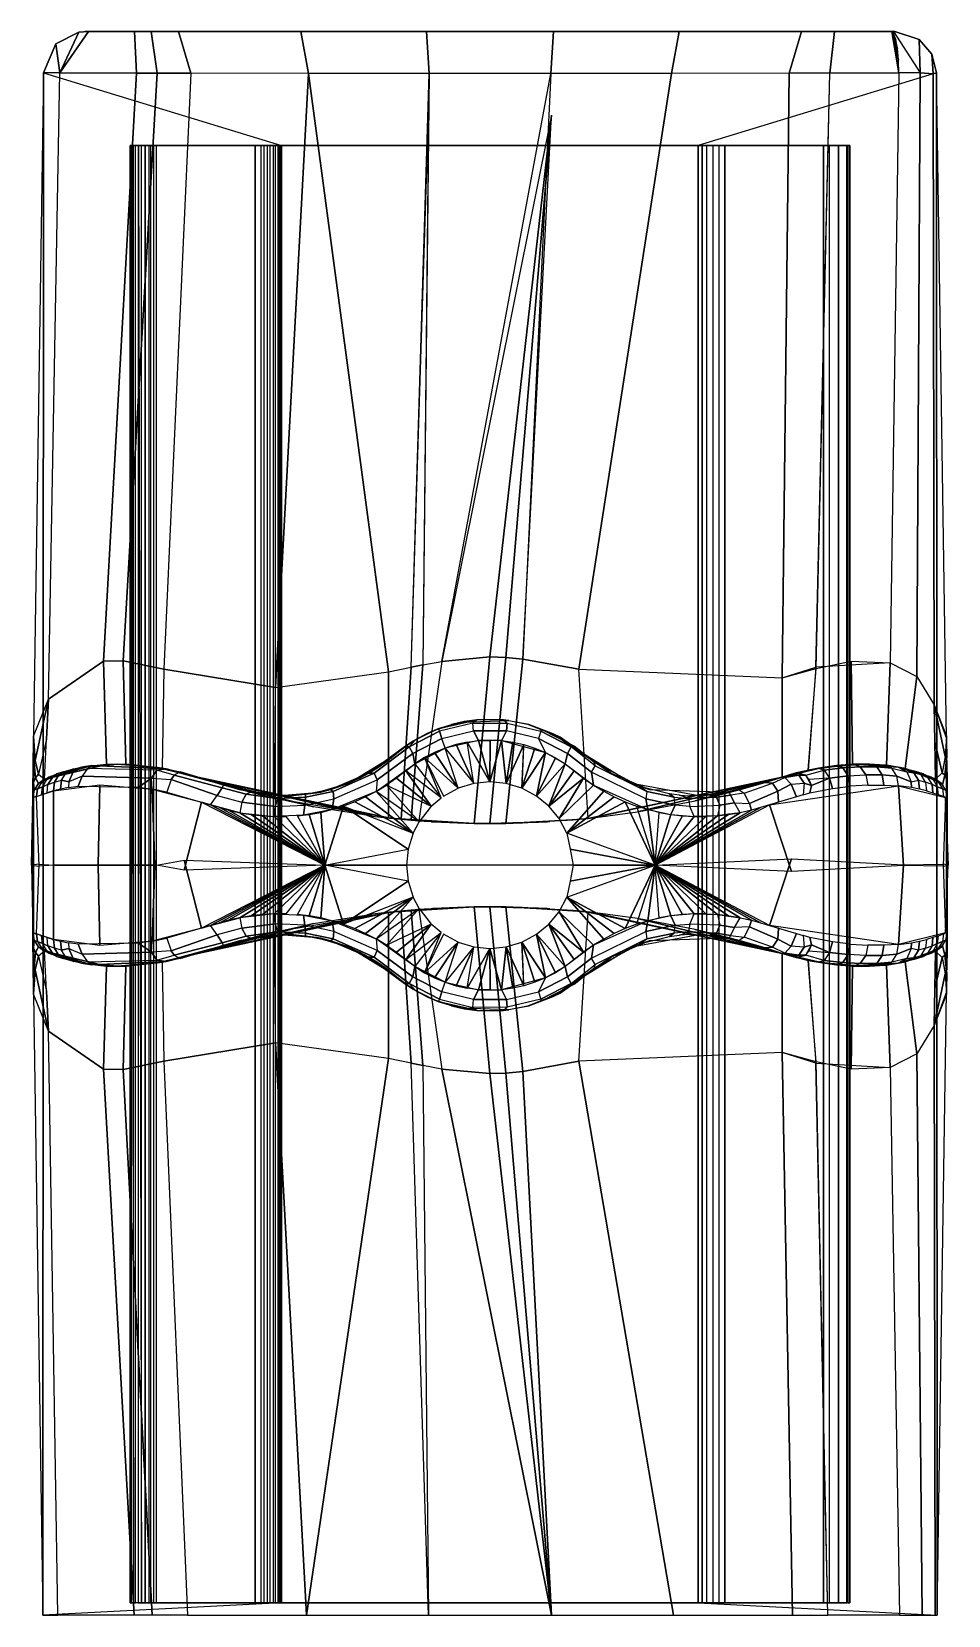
# Model space of a CAD drawing. Extents: x 0.7 to 22.7, y -29.1 to 8.9.
import ezdxf

# ---------------------------------------------------------------- set-up
doc = ezdxf.new("R2010")
doc.units = 0
doc.header["$MEASUREMENT"] = 0
doc.layers.get('0').update_dxf_attribs({"linetype": 'CONTINUOUS'})

msp = doc.modelspace()

# ---------------------------------------------------------------- linework, layer by layer
at = {"lineweight": -3}
for p, q in [((22.646, -12.771, 74.703), (22.646, -9.527, 74.703)), ((13.67, -11.149), (9.67, -11.149)), ((13.67, -11.149), (9.67, -11.149))]:
    msp.add_line(p, q, dxfattribs=at)
for points in [[(1.344, 7.867, 77.027), (1.254, 8.563, 77.866), (1.801, 8.839, 77.866), (1.344, 7.867, 77.027)], [(1.254, 8.563, 77.866), (1.801, 8.839, 77.866), (1.801, 8.839, 84.145), (1.254, 8.563, 84.145)], [(3.183, 7.858, 76.733), (1.344, 7.867, 77.027), (2.038, 8.851, 77.766), (3.139, 8.851, 77.732)], [(1.344, 7.867, 77.027), (1.801, 8.839, 77.866), (2.038, 8.851, 77.766), (1.344, 7.867, 77.027)], [(1.801, 8.839, 84.145), (1.955, 8.851, 84.145), (2.038, 8.851, 77.766), (1.801, 8.839, 77.866)], [(3.139, 8.851, 77.732), (1.955, 8.851, 84.145), (2.038, 8.851, 77.766), (3.139, 8.851, 77.732)], [(3.537, 8.851, 77.781), (3.139, 8.851, 77.732), (1.955, 8.851, 84.145), (3.537, 8.851, 77.781)], [(4.192, 8.851, 77.928), (3.537, 8.851, 77.781), (1.955, 8.851, 84.145), (4.192, 8.851, 77.928)], [(7.133, 8.851, 78.705), (4.192, 8.851, 77.928), (1.955, 8.851, 84.145), (7.133, 8.851, 78.705)], [(10.149, 8.851, 79.096), (7.133, 8.851, 78.705), (1.955, 8.851, 84.145), (10.149, 8.851, 79.096)], [(11.67, 8.851, 79.096), (10.149, 8.851, 79.096), (1.955, 8.851, 84.145), (11.67, 8.851, 79.096)], [(21.385, 8.851, 84.145), (1.955, 8.851, 84.145), (11.67, 8.851, 79.096), (21.385, 8.851, 84.145)], [(3.679, 7.856, 76.791), (3.183, 7.858, 76.733), (3.139, 8.851, 77.732), (3.537, 8.851, 77.781)], [(4.492, 7.854, 76.974), (3.679, 7.856, 76.791), (3.537, 8.851, 77.781), (4.192, 8.851, 77.928)], [(7.133, 8.851, 78.705), (7.314, 7.851, 77.721), (4.492, 7.854, 76.974), (4.192, 8.851, 77.928)], [(10.21, 7.851, 78.098), (7.314, 7.851, 77.721), (7.133, 8.851, 78.705), (10.149, 8.851, 79.096)], [(13.13, 7.851, 78.098), (10.21, 7.851, 78.098), (10.149, 8.851, 79.096), (13.191, 8.851, 79.096)], [(11.67, 8.851, 79.096), (21.385, 8.851, 84.145), (13.191, 8.851, 79.096), (11.67, 8.851, 79.096)], [(16.026, 7.851, 77.721), (13.13, 7.851, 78.098), (13.191, 8.851, 79.096), (16.208, 8.851, 78.705)], [(21.385, 8.851, 84.145), (16.208, 8.851, 78.705), (13.191, 8.851, 79.096), (21.385, 8.851, 84.145)], [(18.849, 7.854, 76.974), (16.026, 7.851, 77.721), (16.208, 8.851, 78.705), (19.149, 8.851, 77.928)], [(19.149, 8.851, 77.928), (21.385, 8.851, 84.145), (16.208, 8.851, 78.705), (19.149, 8.851, 77.928)], [(18.849, 7.854, 76.974), (19.149, 8.851, 77.928), (19.936, 8.851, 77.762), (19.826, 7.857, 76.768)], [(19.936, 8.851, 77.762), (21.385, 8.851, 84.145), (19.149, 8.851, 77.928), (19.936, 8.851, 77.762)], [(19.826, 7.857, 76.768), (19.936, 8.851, 77.762), (21.316, 8.851, 77.769), (21.485, 7.862, 76.783)], [(21.316, 8.851, 77.769), (21.385, 8.851, 84.145), (19.936, 8.851, 77.762), (21.316, 8.851, 77.769)], [(21.996, 7.867, 77.026), (21.485, 7.862, 76.783), (21.316, 8.851, 77.769), (21.352, 8.851, 77.791)], [(21.485, 7.862, 76.783), (21.476, 8.168, 76.834), (21.316, 8.851, 77.769), (21.485, 7.862, 76.783)], [(21.476, 8.168, 76.834), (21.45, 8.444, 76.974), (21.316, 8.851, 77.769), (21.476, 8.168, 76.834)], [(21.45, 8.444, 76.974), (21.409, 8.662, 77.191), (21.316, 8.851, 77.769), (21.45, 8.444, 76.974)], [(21.409, 8.662, 77.191), (21.358, 8.803, 77.464), (21.316, 8.851, 77.769), (21.409, 8.662, 77.191)], [(21.409, 8.662, 77.191), (21.358, 8.803, 77.464), (21.316, 8.851, 77.769), (21.409, 8.662, 77.191)], [(21.352, 8.851, 77.791), (21.316, 8.851, 77.769), (21.385, 8.851, 84.145), (21.352, 8.851, 77.791)], [(21.996, 7.867, 77.026), (21.968, 8.663, 77.866), (21.385, 8.851, 77.866), (21.352, 8.851, 77.791)], [(21.385, 8.851, 77.866), (21.385, 8.851, 84.145), (21.352, 8.851, 77.791), (21.385, 8.851, 77.866)], [(21.968, 8.663, 77.866), (21.385, 8.851, 77.866), (21.385, 8.851, 84.145), (21.968, 8.663, 84.145)], [(1.344, 7.867, 77.027), (0.956, 7.866, 77.866), (1.254, 8.563, 77.866), (1.344, 7.867, 77.027)], [(0.956, 7.866, 77.866), (1.254, 8.563, 77.866), (1.254, 8.563, 84.145), (0.956, 7.866, 84.145)], [(22.303, 7.841, 77.556), (22.271, 8.314, 77.866), (21.968, 8.663, 77.866), (21.996, 7.867, 77.026)], [(22.271, 8.314, 84.145), (22.271, 8.314, 77.866), (21.968, 8.663, 77.866), (21.968, 8.663, 84.145)], [(22.385, 7.866, 77.866), (22.271, 8.314, 77.866), (22.303, 7.841, 77.556), (22.385, 7.866, 77.866)], [(22.385, 7.866, 77.866), (22.271, 8.314, 77.866), (22.271, 8.314, 84.145), (22.385, 7.866, 84.145)], [(1.073, -7.167, 76.944), (1.344, 7.867, 77.027), (0.956, 7.866, 77.866), (0.717, -8.05, 77.711)], [(0.94, -29.149, 77.857), (0.94, -29.149, 84.145), (0.956, 7.866, 84.145), (0.956, 7.866, 77.866)], [(0.956, 7.866, 84.145), (6.67, 6.121, 84.145), (6.67, -28.849, 84.145), (0.94, -29.149, 84.145)], [(1.344, 7.867, 77.027), (3.183, 7.858, 76.733), (2.391, -6.253, 76.598), (1.073, -7.167, 76.944)], [(3.183, 7.858, 76.733), (3.679, 7.856, 76.791), (2.868, -6.249, 76.61), (2.391, -6.253, 76.598)], [(3.679, 7.856, 76.791), (4.492, 7.854, 76.974), (3.844, -6.444, 76.745), (2.868, -6.249, 76.61)], [(7.314, 7.851, 77.721), (4.492, 7.854, 76.974), (3.844, -6.444, 76.745), (6.521, -6.886, 77.55)], [(9.232, -6.512, 78.013), (7.314, 7.851, 77.721), (6.521, -6.886, 77.55), (9.232, -6.512, 78.013)], [(9.778, -6.398, 78.066), (10.21, 7.851, 78.098), (7.314, 7.851, 77.721), (9.232, -6.512, 78.013)], [(10.512, -6.258, 78.116), (13.13, 7.851, 78.098), (10.21, 7.851, 78.098), (10.059, -6.341, 78.088)], [(13.805, -6.449, 78.044), (16.026, 7.851, 77.721), (13.13, 7.851, 78.098), (12.455, -6.202, 78.132)], [(18.849, 7.854, 76.974), (16.026, 7.851, 77.721), (13.805, -6.449, 78.044), (18.679, -6.657, 77.03)], [(16.67, -28.849, 84.145), (22.4, -29.149, 84.145), (22.385, 7.866, 84.145), (16.67, 6.121, 84.145)], [(19.826, 7.857, 76.768), (18.849, 7.854, 76.974), (18.679, -6.657, 77.03), (19.496, -6.432, 76.746)], [(19.826, 7.857, 76.768), (21.485, 7.862, 76.783), (21.272, -6.293, 76.612), (19.494, -6.398, 76.746)], [(21.996, 7.867, 77.026), (21.485, 7.862, 76.783), (21.272, -6.293, 76.612), (21.916, -6.621, 76.727)], [(22.303, 7.841, 77.556), (21.996, 7.867, 77.026), (21.916, -6.621, 76.727), (22.334, -7.301, 77.009)], [(22.385, 7.866, 77.866), (22.303, 7.841, 77.556), (22.334, -7.301, 77.009), (22.625, -8.112, 77.705)], [(22.4, -29.149, 77.857), (22.4, -29.149, 84.145), (22.385, 7.866, 84.145), (22.385, 7.866, 77.866)], [(9.778, -6.398, 78.066), (10.194, 6.851, 78.097), (10.059, -6.341, 78.088), (9.778, -6.398, 78.066)], [(10.512, -6.258, 78.116), (11.67, -6.149, 78.145), (13.147, 6.851, 78.097), (10.512, -6.258, 78.116)], [(11.67, -6.149, 78.145), (12.048, -6.163, 78.142), (13.147, 6.851, 78.097), (11.67, -6.149, 78.145)], [(12.048, -6.163, 78.142), (12.455, -6.202, 78.132), (13.147, 6.851, 78.097), (12.048, -6.163, 78.142)], [(3.031, 6.121, 79.824), (3.031, 6.121, 82.168), (3.039, 6.121, 82.259), (3.037, 6.121, 79.745)], [(3.031, 6.121, 82.168), (3.039, 6.121, 82.259), (3.039, -28.849, 82.259), (3.031, -28.849, 82.168)], [(3.031, 6.121, 79.824), (3.037, 6.121, 79.745), (3.037, -28.849, 79.745), (3.031, -28.849, 79.816)], [(3.031, -28.849, 79.816), (3.031, -28.849, 82.168), (3.031, 6.121, 82.168), (3.031, 6.121, 79.824)], [(3.037, 6.121, 79.745), (3.039, 6.121, 82.259), (3.064, 6.121, 82.348), (3.055, 6.121, 79.669)], [(3.037, -28.849, 79.745), (3.126, -28.849, 79.53), (3.085, 6.121, 79.597), (3.037, 6.121, 79.745)], [(3.039, -28.849, 82.259), (3.064, -28.849, 82.348), (3.064, 6.121, 82.348), (3.039, 6.121, 82.259)], [(3.055, 6.121, 79.669), (3.064, 6.121, 82.348), (3.105, 6.121, 82.43), (3.085, 6.121, 79.597)], [(3.064, 6.121, 82.348), (3.105, 6.121, 82.43), (3.105, -28.849, 82.43), (3.064, -28.849, 82.348)], [(3.085, 6.121, 79.597), (3.105, 6.121, 82.43), (3.16, 6.121, 82.503), (3.126, 6.121, 79.53)], [(3.085, 6.121, 79.597), (3.237, 6.121, 79.419), (3.304, -28.849, 79.378), (3.126, -28.849, 79.53)], [(3.105, -28.849, 82.43), (3.16, -28.849, 82.503), (3.16, 6.121, 82.503), (3.105, 6.121, 82.43)], [(3.126, 6.121, 79.53), (3.16, 6.121, 82.503), (3.228, 6.121, 82.565), (3.177, 6.121, 79.47)], [(3.16, 6.121, 82.503), (3.228, 6.121, 82.565), (3.228, -28.849, 82.565), (3.16, -28.849, 82.503)], [(3.177, 6.121, 79.47), (3.228, 6.121, 82.565), (3.306, 6.121, 82.614), (3.237, 6.121, 79.419)], [(3.228, -28.849, 82.565), (3.306, -28.849, 82.614), (3.306, 6.121, 82.614), (3.228, 6.121, 82.565)], [(3.306, 6.121, 82.614), (3.391, 6.121, 82.648), (3.304, 6.121, 79.378), (3.237, 6.121, 79.419)], [(3.304, -28.849, 79.378), (3.531, -28.849, 79.324), (3.531, 6.121, 79.324), (3.237, 6.121, 79.419)], [(3.304, 6.121, 79.378), (3.391, 6.121, 82.648), (3.481, 6.121, 82.665), (3.376, 6.121, 79.348)], [(3.306, 6.121, 82.614), (3.391, 6.121, 82.648), (3.391, -28.849, 82.648), (3.306, -28.849, 82.614)], [(3.376, 6.121, 79.348), (3.481, 6.121, 82.665), (3.531, 6.121, 82.668), (3.453, 6.121, 79.33)], [(3.391, 6.121, 82.648), (3.481, 6.121, 82.665), (3.481, -28.849, 82.665), (3.391, -28.849, 82.648)], [(3.453, 6.121, 79.33), (3.531, 6.121, 82.668), (3.598, 6.121, 82.663), (3.531, 6.121, 79.324)], [(3.531, 6.121, 82.668), (3.481, 6.121, 82.665), (3.481, -28.849, 82.665), (3.531, -28.849, 82.668)], [(3.531, 6.121, 79.324), (3.598, 6.121, 82.663), (3.663, 6.121, 82.65), (3.531, 6.121, 79.324)], [(3.531, 6.121, 79.324), (3.663, 6.121, 82.65), (6.038, 6.121, 81.997), (3.531, 6.121, 79.324)], [(3.531, 6.121, 79.324), (6.038, 6.121, 81.997), (6.17, 6.121, 81.98), (3.531, 6.121, 79.324)], [(3.531, 6.121, 79.324), (6.17, 6.121, 81.98), (6.249, 6.121, 81.986), (3.531, 6.121, 79.324)], [(3.531, 6.121, 79.324), (6.249, 6.121, 81.986), (6.325, 6.121, 82.004), (3.531, 6.121, 79.324)], [(3.531, 6.121, 79.324), (6.325, 6.121, 82.004), (6.397, 6.121, 82.034), (3.531, 6.121, 79.324)], [(3.531, 6.121, 79.324), (6.397, 6.121, 82.034), (6.464, 6.121, 82.075), (3.531, 6.121, 79.324)], [(3.531, 6.121, 79.324), (6.464, 6.121, 82.075), (6.524, 6.121, 82.126), (3.531, 6.121, 79.324)], [(6.524, 6.121, 82.126), (16.766, 6.121, 82.186), (19.81, 6.121, 79.324), (3.531, 6.121, 79.324)], [(3.598, -28.849, 82.663), (3.531, -28.849, 82.668), (3.531, 6.121, 82.668), (3.598, 6.121, 82.663)], [(3.663, 6.121, 82.65), (3.598, 6.121, 82.663), (3.598, -28.849, 82.663), (3.663, -28.849, 82.65)], [(3.663, -28.849, 82.65), (3.663, 6.121, 82.65), (6.038, 6.121, 81.997), (6.038, -28.849, 81.997)], [(6.038, 6.121, 81.997), (6.17, 6.121, 81.98), (6.17, -28.849, 81.98), (6.038, -28.849, 81.997)], [(6.17, -28.849, 81.98), (6.249, -28.849, 81.986), (6.249, 6.121, 81.986), (6.17, 6.121, 81.98)], [(6.249, 6.121, 81.986), (6.325, 6.121, 82.004), (6.325, -28.849, 82.004), (6.249, -28.849, 81.986)], [(6.325, -28.849, 82.004), (6.397, -28.849, 82.034), (6.397, 6.121, 82.034), (6.325, 6.121, 82.004)], [(6.397, 6.121, 82.034), (6.464, 6.121, 82.075), (6.464, -28.849, 82.075), (6.397, -28.849, 82.034)], [(6.464, -28.849, 82.075), (6.524, -28.849, 82.126), (6.524, 6.121, 82.126), (6.464, 6.121, 82.075)], [(6.524, 6.121, 82.126), (6.67, 6.121, 82.48), (6.524, 6.121, 82.126), (6.67, 6.121, 82.48)], [(6.67, 6.121, 82.48), (6.524, 6.121, 82.126), (16.766, 6.121, 82.186), (16.67, 6.121, 82.48)], [(6.524, 6.121, 82.126), (6.575, 6.121, 82.186), (6.575, -28.849, 82.186), (6.524, -28.849, 82.126)], [(6.575, -28.849, 82.186), (6.616, -28.849, 82.253), (6.616, 6.121, 82.253), (6.575, 6.121, 82.186)], [(6.616, 6.121, 82.253), (6.646, 6.121, 82.325), (6.646, -28.849, 82.325), (6.616, -28.849, 82.253)], [(6.646, -28.849, 82.325), (6.664, -28.849, 82.401), (6.664, 6.121, 82.401), (6.646, 6.121, 82.325)], [(6.664, 6.121, 82.401), (6.67, 6.121, 82.48), (6.67, -28.849, 82.48), (6.664, -28.849, 82.401)], [(16.67, 6.121, 82.48), (16.67, 6.121, 84.145), (6.67, 6.121, 84.145), (6.67, 6.121, 82.48)], [(6.67, 6.121, 82.48), (6.67, 6.121, 84.145), (6.67, -28.849, 84.145), (6.67, -28.849, 82.48)], [(6.67, -28.849, 84.145), (6.67, -28.849, 82.48), (6.67, 6.121, 82.48), (6.67, 6.121, 84.145)], [(16.766, 6.121, 82.186), (16.67, 6.121, 82.48), (16.766, 6.121, 82.186), (16.67, 6.121, 82.48)], [(16.766, 6.121, 82.186), (16.67, 6.121, 82.48), (16.67, -28.849, 82.48), (16.766, -28.849, 82.186)], [(16.67, 6.121, 82.48), (16.67, 6.121, 84.145), (16.67, -28.849, 84.145), (16.67, -28.849, 82.48)], [(16.766, 6.121, 82.186), (16.725, 6.121, 82.253), (16.766, 6.121, 82.186), (16.725, 6.121, 82.253)], [(16.876, 6.121, 82.075), (16.766, 6.121, 82.186), (19.81, 6.121, 79.324), (16.876, 6.121, 82.075)], [(16.876, 6.121, 82.075), (16.766, 6.121, 82.186), (16.766, -28.849, 82.186), (16.876, -28.849, 82.075)], [(17.016, 6.121, 82.004), (16.876, 6.121, 82.075), (19.81, 6.121, 79.324), (17.016, 6.121, 82.004)], [(16.876, 6.121, 82.075), (17.016, 6.121, 82.004), (17.016, -28.849, 82.004), (16.876, -28.849, 82.075)], [(17.17, 6.121, 81.98), (17.016, 6.121, 82.004), (19.81, 6.121, 79.324), (17.17, 6.121, 81.98)], [(17.17, 6.121, 81.98), (17.016, 6.121, 82.004), (17.016, -28.849, 82.004), (17.17, -28.849, 81.98)], [(17.303, 6.121, 81.997), (17.17, 6.121, 81.98), (19.81, 6.121, 79.324), (17.303, 6.121, 81.997)], [(17.17, 6.121, 81.98), (17.303, 6.121, 81.997), (17.303, -28.849, 81.997), (17.17, -28.849, 81.98)], [(19.81, 6.121, 79.324), (19.677, 6.121, 82.65), (17.303, 6.121, 81.997), (19.81, 6.121, 79.324)], [(19.677, -28.849, 82.65), (17.303, -28.849, 81.997), (17.303, 6.121, 81.997), (19.677, 6.121, 82.65)], [(19.888, 6.121, 79.33), (19.86, 6.121, 82.665), (19.677, 6.121, 82.65), (19.81, 6.121, 79.324)], [(20.035, -28.849, 82.614), (19.677, -28.849, 82.65), (19.677, 6.121, 82.65), (20.035, 6.121, 82.614)], [(19.81, 6.121, 79.324), (19.81, -28.849, 79.324), (20.037, -28.849, 79.378), (20.037, 6.121, 79.378)], [(19.964, 6.121, 79.348), (19.95, 6.121, 82.648), (19.86, 6.121, 82.665), (19.888, 6.121, 79.33)], [(20.037, 6.121, 79.378), (20.035, 6.121, 82.614), (19.95, 6.121, 82.648), (19.964, 6.121, 79.348)], [(20.104, 6.121, 79.419), (20.113, 6.121, 82.565), (20.035, 6.121, 82.614), (20.037, 6.121, 79.378)], [(20.236, 6.121, 82.43), (20.035, 6.121, 82.614), (20.035, -28.849, 82.614), (20.236, -28.849, 82.43)], [(20.037, 6.121, 79.378), (20.255, 6.121, 79.597), (20.255, -28.849, 79.597), (20.037, -28.849, 79.378)], [(20.163, 6.121, 79.47), (20.181, 6.121, 82.503), (20.113, 6.121, 82.565), (20.104, 6.121, 79.419)], [(20.236, 6.121, 82.43), (20.181, 6.121, 82.503), (20.163, 6.121, 79.47), (20.235, 6.121, 79.563)], [(20.276, 6.121, 82.348), (20.255, 6.121, 79.597), (20.214, 6.121, 79.53), (20.236, 6.121, 82.43)], [(20.31, -28.849, 82.168), (20.236, -28.849, 82.43), (20.236, 6.121, 82.43), (20.31, 6.121, 82.168)], [(20.285, 6.121, 79.669), (20.301, 6.121, 82.259), (20.276, 6.121, 82.348), (20.255, 6.121, 79.597)], [(20.255, -28.849, 79.597), (20.31, -28.849, 79.824), (20.31, 6.121, 79.824), (20.255, 6.121, 79.597)], [(20.31, 6.121, 79.824), (20.31, 6.121, 82.168), (20.301, 6.121, 82.259), (20.285, 6.121, 79.669)], [(20.31, -28.849, 82.168), (20.31, -28.849, 79.824), (20.31, 6.121, 79.824), (20.31, 6.121, 82.168)], [(1.073, -7.167, 76.944), (2.391, -6.253, 76.598), (2.463, -8.73, 74.098), (0.98, -9.083, 74.703)], [(2.391, -6.253, 76.598), (2.868, -6.249, 76.61), (2.934, -8.729, 74.115), (2.463, -8.73, 74.098)], [(2.934, -8.729, 74.115), (2.868, -6.249, 76.61), (3.844, -6.444, 76.745), (3.805, -8.822, 74.273)], [(6.495, -9.548, 74.883), (6.521, -6.886, 77.55), (3.844, -6.444, 76.745), (3.805, -8.822, 74.273)], [(9.232, -6.512, 78.013), (9.778, -6.398, 78.066), (9.536, -10.048, 74.445), (9.232, -10.017, 74.508)], [(9.778, -6.398, 78.066), (10.059, -6.341, 78.088), (9.778, -10.07, 74.394), (9.536, -10.048, 74.445)], [(10.059, -6.341, 78.088), (10.512, -6.258, 78.116), (9.959, -10.084, 74.357), (9.778, -10.07, 74.394)], [(11.293, -10.146, 74.159), (11.67, -6.149, 78.145), (10.512, -6.258, 78.116), (9.959, -10.084, 74.357)], [(11.67, -10.149, 74.145), (12.048, -6.163, 78.142), (11.67, -6.149, 78.145), (11.293, -10.146, 74.159)], [(12.048, -10.146, 74.159), (12.455, -6.202, 78.132), (12.048, -6.163, 78.142), (11.67, -10.149, 74.145)], [(14.027, -10.026, 74.491), (13.805, -6.449, 78.044), (12.455, -6.202, 78.132), (12.048, -10.146, 74.159)], [(13.805, -6.449, 78.044), (18.679, -6.657, 77.03), (18.679, -9.034, 74.653), (14.027, -10.026, 74.491)], [(18.679, -6.657, 77.03), (19.494, -6.398, 76.746), (19.309, -8.866, 74.342), (18.679, -9.034, 74.653)], [(19.496, -6.432, 76.746), (20.335, -6.257, 76.62), (20.374, -8.73, 74.118), (19.309, -8.866, 74.342)], [(20.335, -6.257, 76.62), (21.272, -6.293, 76.612), (21.19, -8.753, 74.119), (20.374, -8.73, 74.118)], [(21.272, -6.293, 76.612), (21.916, -6.621, 76.727), (21.636, -8.83, 74.218), (21.19, -8.753, 74.119)], [(6.521, -6.886, 77.55), (9.232, -6.512, 78.013), (9.232, -10.017, 74.508), (6.495, -9.548, 74.883)], [(21.916, -6.621, 76.727), (22.334, -7.301, 77.009), (22.36, -9.083, 74.703), (21.636, -8.83, 74.218)], [(0.757, -8.64, 76.952), (0.717, -8.05, 77.711), (1.073, -7.167, 76.944), (0.757, -8.64, 76.952)], [(0.757, -8.64, 76.952), (1.073, -7.167, 76.944), (1.027, -8.125, 75.823), (0.833, -8.966, 76.055)], [(22.347, -8.192, 75.856), (22.334, -7.301, 77.009), (22.596, -8.541, 77.127), (22.521, -8.931, 76.195)], [(22.334, -7.301, 77.009), (22.624, -8.053, 77.735), (22.596, -8.541, 77.127), (22.334, -7.301, 77.009)], [(9.884, -8.139, 0.458), (9.727, -8.311, 0.234), (10.455, -7.933, 0.183), (10.446, -7.87, 0.425)], [(9.727, -8.311, 0.234), (9.816, -8.468, 0.045), (10.511, -8.112, -0.007), (10.455, -7.933, 0.183)], [(11.359, -7.663, 0.397), (11.258, -7.738, 0.154), (10.455, -7.933, 0.183), (10.446, -7.87, 0.425)], [(11.277, -7.928, -0.037), (11.258, -7.738, 0.154), (10.455, -7.933, 0.183), (10.511, -8.112, -0.007)], [(10.511, -8.112, -0.007), (11.277, -7.928, -0.037), (11.396, -8.161, -0.103), (10.592, -8.339, -0.074)], [(12.119, -7.679, 3.745), (11.985, -7.663, 0.397), (11.359, -7.663, 0.397), (10.995, -7.716, 3.755)], [(11.359, -7.663, 0.397), (11.258, -7.738, 0.154), (12.086, -7.738, 0.155), (11.985, -7.663, 0.397)], [(12.086, -7.738, 0.155), (12.067, -7.928, -0.037), (11.277, -7.928, -0.037), (11.258, -7.738, 0.154)], [(12.067, -7.928, -0.037), (11.946, -8.161, -0.103), (11.396, -8.161, -0.103), (11.277, -7.928, -0.037)], [(12.831, -8.113, -0.007), (12.067, -7.928, -0.037), (11.946, -8.161, -0.103), (13.001, -8.443, -0.058)], [(12.571, -7.768, 3.767), (12.599, -7.774, 0.412), (11.985, -7.663, 0.397), (12.119, -7.679, 3.745)], [(12.067, -7.928, -0.037), (12.086, -7.738, 0.155), (12.887, -7.934, 0.183), (12.831, -8.113, -0.007)], [(13.354, -8.081, 3.838), (13.185, -7.994, 0.441), (12.599, -7.774, 0.412), (12.571, -7.768, 3.767)], [(13.616, -8.312, 0.235), (12.887, -7.934, 0.183), (12.831, -8.113, -0.007), (13.527, -8.469, 0.045)], [(13.72, -8.312, 0.478), (12.892, -7.884, 0.426), (12.887, -7.934, 0.183), (13.616, -8.312, 0.235)], [(0.717, -8.05, 77.711), (0.717, -14.248, 77.711), (0.705, -13.464, 77.05), (0.705, -8.834, 77.05)], [(0.705, -8.834, 77.05), (0.714, -8.246, 77.63), (0.712, -8.761, 77.019), (0.705, -8.834, 77.05)], [(0.712, -8.761, 77.019), (0.714, -8.246, 77.63), (0.715, -8.174, 77.653), (0.731, -8.7, 76.975)], [(0.715, -8.15, 77.686), (0.717, -8.05, 77.711), (0.757, -8.64, 76.952), (0.731, -8.7, 76.975)], [(0.98, -9.083, 74.703), (1.027, -8.125, 75.823), (0.833, -8.966, 76.055), (0.98, -9.083, 74.703)], [(9.622, -8.311, 0.478), (8.762, -8.945, 0.586), (8.888, -8.938, 0.334), (9.727, -8.311, 0.234)], [(9.816, -8.468, 0.045), (9.727, -8.311, 0.234), (8.888, -8.938, 0.334), (8.963, -9.098, 0.146)], [(9.816, -8.468, 0.045), (9.869, -8.716, -0.02), (10.592, -8.339, -0.074), (10.511, -8.112, -0.007)], [(10.341, -8.443, -0.059), (10.905, -9.302, -0.089), (10.592, -8.339, -0.074), (10.341, -8.443, -0.059)], [(10.592, -8.339, -0.074), (11.286, -9.187, -0.101), (10.855, -8.256, -0.087), (10.592, -8.339, -0.074)], [(10.592, -8.339, -0.074), (11.286, -9.187, -0.101), (10.905, -9.302, -0.089), (10.592, -8.339, -0.074)], [(10.855, -8.256, -0.087), (11.286, -9.187, -0.101), (11.124, -8.197, -0.097), (10.855, -8.256, -0.087)], [(11.124, -8.197, -0.097), (11.396, -8.161, -0.103), (11.67, -9.149, -0.105), (11.124, -8.197, -0.097)], [(11.124, -8.197, -0.097), (11.67, -9.149, -0.105), (11.286, -9.187, -0.101), (11.124, -8.197, -0.097)], [(11.396, -8.161, -0.103), (11.671, -8.161, -0.103), (11.67, -9.149, -0.105), (11.396, -8.161, -0.103)], [(11.671, -8.149, -0.105), (11.946, -8.161, -0.103), (11.67, -9.149, -0.105), (11.671, -8.161, -0.103)], [(11.946, -8.161, -0.103), (12.055, -9.187, -0.101), (11.67, -9.149, -0.105), (11.946, -8.161, -0.103)], [(11.946, -8.161, -0.103), (12.218, -8.197, -0.097), (12.055, -9.187, -0.101), (11.946, -8.161, -0.103)], [(12.218, -8.197, -0.097), (12.485, -8.256, -0.087), (12.055, -9.187, -0.101), (12.218, -8.197, -0.097)], [(12.473, -8.302, -0.081), (12.436, -9.302, -0.089), (12.055, -9.187, -0.101), (12.485, -8.256, -0.087)], [(12.485, -8.256, -0.087), (12.747, -8.338, -0.074), (12.436, -9.302, -0.089), (12.485, -8.256, -0.087)], [(12.747, -8.338, -0.074), (13.001, -8.443, -0.058), (12.436, -9.302, -0.089), (12.747, -8.338, -0.074)], [(13.527, -8.469, 0.045), (12.831, -8.113, -0.007), (13.001, -8.443, -0.058), (13.473, -8.716, -0.02)], [(13.185, -7.994, 0.441), (14.578, -8.945, 0.585), (13.966, -8.506, 3.924), (13.354, -8.081, 3.838)], [(14.198, -8.767, 0.297), (13.616, -8.312, 0.235), (13.527, -8.469, 0.045), (14.108, -8.919, 0.11)], [(13.616, -8.312, 0.235), (13.72, -8.312, 0.478), (14.162, -8.667, 0.524), (14.198, -8.767, 0.297)], [(22.36, -9.083, 74.703), (22.347, -8.192, 75.856), (22.521, -8.931, 76.195), (22.36, -9.083, 74.703)], [(22.634, -8.54, 77.208), (22.626, -8.17, 77.674), (22.624, -8.053, 77.735), (22.596, -8.541, 77.127)], [(22.629, -13.874, 77.499), (22.624, -14.245, 77.735), (22.624, -8.053, 77.735), (22.629, -8.424, 77.499)], [(22.629, -8.595, 77.254), (22.629, -8.424, 77.499), (22.626, -8.17, 77.674), (22.634, -8.54, 77.208)], [(0.716, -9.169, 76.107), (0.712, -8.761, 77.019), (0.731, -8.7, 76.975), (0.766, -9.057, 76.068)], [(0.766, -9.057, 76.068), (0.731, -8.7, 76.975), (0.757, -8.64, 76.952), (0.833, -8.966, 76.055)], [(0.98, -9.083, 74.703), (2.463, -8.73, 74.098), (1.87, -8.795, 56.569), (0.98, -9.083, 5.414)], [(2.731, -8.724, 16.129), (1.87, -8.795, 21.366), (2.115, -8.757, 3.482), (2.731, -8.724, 16.129)], [(2.731, -8.724, 45.61), (1.87, -8.795, 56.569), (1.87, -8.795, 21.366), (2.731, -8.724, 16.129)], [(2.731, -8.724, 45.61), (2.463, -8.73, 74.098), (1.87, -8.795, 56.569), (2.731, -8.724, 45.61)], [(3.896, -8.838, 2.145), (2.115, -8.757, 3.482), (2.731, -8.724, 16.129), (3.694, -8.803, 16.129)], [(2.731, -8.724, 45.61), (2.934, -8.729, 74.115), (2.463, -8.73, 74.098), (2.731, -8.724, 45.61)], [(3.694, -8.803, 16.129), (3.694, -8.803, 45.61), (2.731, -8.724, 45.61), (2.731, -8.724, 16.129)], [(2.731, -8.724, 45.61), (2.934, -8.729, 74.115), (3.694, -8.803, 45.61), (2.731, -8.724, 45.61)], [(4.661, -9.034, 56.447), (3.805, -8.822, 74.273), (2.934, -8.729, 74.115), (3.694, -8.803, 45.61)], [(8.963, -9.098, 0.146), (8.941, -9.378, 0.091), (9.869, -8.716, -0.02), (9.816, -8.468, 0.045)], [(9.869, -8.716, -0.02), (10.495, -9.531, 0.116), (9.651, -8.884, 0.002), (9.869, -8.716, -0.02)], [(9.869, -8.716, -0.02), (10.495, -9.531, 0.116), (10.1, -8.568, -0.04), (9.869, -8.716, -0.02)], [(10.1, -8.568, -0.04), (10.341, -8.443, -0.059), (10.905, -9.302, -0.089), (10.1, -8.568, -0.04)], [(10.1, -8.568, -0.04), (10.905, -9.302, -0.089), (10.341, -8.443, -0.059), (10.1, -8.568, -0.04)], [(10.1, -8.568, -0.04), (10.555, -9.49, -0.072), (10.905, -9.302, -0.089), (10.1, -8.568, -0.04)], [(13.001, -8.443, -0.058), (12.786, -9.49, -0.072), (12.436, -9.302, -0.089), (13.001, -8.443, -0.058)], [(13.001, -8.443, -0.058), (13.243, -8.57, -0.04), (12.786, -9.49, -0.072), (13.001, -8.443, -0.058)], [(13.243, -8.57, -0.04), (13.473, -8.716, -0.02), (12.786, -9.49, -0.072), (13.243, -8.57, -0.04)], [(13.473, -8.716, -0.02), (13.085, -9.735, -0.052), (12.786, -9.49, -0.072), (13.473, -8.716, -0.02)], [(13.473, -8.716, -0.02), (13.69, -8.884, 0.002), (13.085, -9.735, -0.052), (13.473, -8.716, -0.02)], [(14.108, -8.919, 0.11), (13.527, -8.469, 0.045), (13.473, -8.716, -0.02), (14.154, -9.229, 0.057)], [(15.495, -9.334, 0.763), (15.073, -9.188, 4.148), (13.966, -8.506, 3.924), (14.578, -8.945, 0.585)], [(14.162, -8.667, 0.524), (14.198, -8.767, 0.297), (15.434, -9.379, 0.512), (15.258, -9.259, 0.712)], [(20.395, -8.729, 2.726), (19.647, -8.803, 16.129), (18.679, -9.034, 20.033), (19.555, -8.818, 2.2)], [(19.647, -8.803, 45.61), (20.374, -8.73, 74.118), (19.309, -8.866, 74.342), (19.647, -8.803, 45.61)], [(21.47, -8.795, 3.765), (20.61, -8.724, 16.129), (19.647, -8.803, 16.129), (20.395, -8.729, 2.726)], [(20.61, -8.724, 16.129), (19.647, -8.803, 16.129), (19.647, -8.803, 45.61), (20.61, -8.724, 45.61)], [(19.647, -8.803, 45.61), (20.374, -8.73, 74.118), (20.61, -8.724, 45.61), (19.647, -8.803, 45.61)], [(20.558, -8.789, 2.537), (20.395, -8.729, 2.726), (19.984, -8.759, 2.443), (20.137, -8.812, 2.237)], [(20.61, -8.724, 45.61), (21.19, -8.753, 74.119), (20.374, -8.73, 74.118), (20.61, -8.724, 45.61)], [(20.782, -8.726, 3.044), (20.395, -8.729, 2.726), (20.558, -8.789, 2.537), (20.952, -8.793, 2.873)], [(21.47, -8.795, 56.569), (20.61, -8.724, 45.61), (20.61, -8.724, 16.129), (21.47, -8.795, 3.765)], [(20.61, -8.724, 45.61), (21.19, -8.753, 74.119), (21.47, -8.795, 56.569), (20.61, -8.724, 45.61)], [(20.782, -8.726, 3.044), (20.952, -8.793, 2.873), (21.312, -8.824, 3.24), (21.14, -8.748, 3.391)], [(22.589, -8.986, 76.337), (22.634, -8.54, 77.208), (22.605, -8.535, 77.124), (22.521, -8.931, 76.195)], [(22.627, -9.082, 76.379), (22.629, -8.595, 77.254), (22.634, -8.54, 77.208), (22.589, -8.986, 76.337)], [(22.641, -9.183, 76.422), (22.633, -8.663, 77.266), (22.629, -8.595, 77.254), (22.627, -9.082, 76.379)], [(22.629, -8.595, 77.254), (22.633, -8.663, 77.266), (22.629, -8.424, 77.499), (22.629, -8.595, 77.254)], [(22.633, -8.663, 77.266), (22.629, -8.424, 77.499), (22.629, -13.874, 77.499), (22.633, -13.636, 77.266)], [(22.641, -13.115, 76.422), (22.633, -13.636, 77.266), (22.633, -8.663, 77.266), (22.641, -9.183, 76.422)], [(0.705, -8.834, 77.05), (0.712, -8.761, 77.019), (0.716, -9.169, 76.107), (0.698, -9.282, 76.167)], [(0.705, -8.834, 77.05), (0.698, -9.282, 76.167), (0.698, -13.016, 76.167), (0.705, -13.464, 77.05)], [(0.731, -9.347, 74.703), (0.716, -9.169, 76.107), (0.766, -9.057, 76.068), (0.831, -9.192, 74.703)], [(0.766, -9.057, 76.068), (0.833, -8.966, 76.055), (0.98, -9.083, 74.703), (0.831, -9.192, 74.703)], [(0.912, -9.153, 5.117), (0.814, -9.317, 5.063), (0.928, -9.267, 4.74), (1.03, -9.099, 4.805)], [(0.98, -9.083, 5.414), (1.084, -9.036, 5.115), (0.912, -9.153, 5.117), (0.831, -9.192, 5.388)], [(0.831, -9.192, 5.388), (0.98, -9.083, 5.414), (0.98, -9.083, 74.703), (0.831, -9.192, 74.703)], [(1.143, -9.011, 4.969), (1.084, -9.036, 5.115), (0.912, -9.153, 5.117), (1.03, -9.099, 4.805)], [(1.167, -9.042, 4.5), (1.03, -9.099, 4.805), (0.928, -9.267, 4.74), (1.062, -9.214, 4.425)], [(2.115, -8.757, 3.482), (1.87, -8.795, 21.366), (0.98, -9.083, 5.414), (2.115, -8.757, 3.482)], [(0.98, -9.083, 5.414), (1.87, -8.795, 21.366), (1.87, -8.795, 56.569), (0.98, -9.083, 5.414)], [(1.03, -9.099, 4.805), (1.143, -9.011, 4.969), (1.274, -8.959, 4.684), (1.167, -9.042, 4.5)], [(1.167, -9.042, 4.5), (1.062, -9.214, 4.425), (1.215, -9.16, 4.118), (1.324, -8.985, 4.204)], [(1.423, -8.908, 4.41), (1.274, -8.959, 4.684), (1.167, -9.042, 4.5), (1.324, -8.985, 4.204)], [(1.191, -9.366, 4.066), (1.215, -9.16, 4.118), (1.388, -9.11, 3.819), (1.362, -9.324, 3.768)], [(1.388, -9.11, 3.819), (1.502, -8.93, 3.916), (1.324, -8.985, 4.204), (1.215, -9.16, 4.118)], [(1.324, -8.985, 4.204), (1.423, -8.908, 4.41), (1.678, -8.836, 4.016), (1.502, -8.93, 3.916)], [(1.362, -9.324, 3.768), (1.388, -9.11, 3.819), (1.56, -9.147, 3.502), (1.552, -9.286, 3.478)], [(1.502, -8.93, 3.916), (1.669, -8.912, 3.609), (1.56, -9.147, 3.502), (1.388, -9.11, 3.819)], [(1.678, -8.836, 4.016), (1.87, -8.795, 3.765), (1.669, -8.912, 3.609), (1.502, -8.93, 3.916)], [(1.56, -9.147, 3.502), (1.552, -9.286, 3.478), (1.785, -9.254, 3.168), (1.883, -9.014, 3.14)], [(2.009, -8.826, 3.261), (1.883, -9.014, 3.14), (1.56, -9.147, 3.502), (1.669, -8.912, 3.609)], [(1.87, -8.795, 3.765), (1.669, -8.912, 3.609), (2.009, -8.826, 3.261), (2.115, -8.757, 3.482)], [(1.883, -9.014, 3.14), (1.785, -9.254, 3.168), (3.232, -9.279, 1.895), (3.547, -9.062, 1.794)], [(2.009, -8.826, 3.261), (1.883, -9.014, 3.14), (3.547, -9.062, 1.794), (3.674, -8.87, 1.965)], [(2.009, -8.826, 3.261), (2.115, -8.757, 3.482), (3.896, -8.838, 2.145), (3.674, -8.87, 1.965)], [(3.232, -9.279, 1.895), (3.566, -9.329, 1.705), (3.547, -9.062, 1.794), (3.232, -9.279, 1.895)], [(4.016, -9.095, 1.608), (4.088, -8.986, 1.711), (3.674, -8.87, 1.965), (3.547, -9.062, 1.794)], [(4.016, -9.095, 1.608), (3.911, -9.397, 1.538), (3.566, -9.329, 1.705), (3.547, -9.062, 1.794)], [(3.896, -8.838, 2.145), (4.232, -8.911, 1.995), (4.088, -8.986, 1.711), (3.674, -8.87, 1.965)], [(3.896, -8.838, 2.145), (3.694, -8.803, 16.129), (4.661, -9.034, 20.033), (4.661, -9.034, 1.826)], [(3.694, -8.803, 45.61), (4.661, -9.034, 56.447), (4.661, -9.034, 20.033), (3.694, -8.803, 16.129)], [(4.661, -9.034, 56.447), (6.495, -9.548, 74.883), (3.805, -8.822, 74.273), (4.661, -9.034, 56.447)], [(4.016, -9.095, 1.608), (3.911, -9.397, 1.538), (4.96, -9.704, 1.109), (5.121, -9.477, 1.126)], [(5.243, -9.29, 1.309), (4.088, -8.986, 1.711), (4.016, -9.095, 1.608), (5.121, -9.477, 1.126)], [(5.277, -9.225, 1.578), (4.232, -8.911, 1.995), (4.088, -8.986, 1.711), (5.243, -9.29, 1.309)], [(6.659, -9.485, 4.642), (5.694, -9.344, 5.387), (4.661, -9.034, 1.826), (5.694, -9.344, 1.424)], [(5.694, -9.344, 5.387), (4.661, -9.034, 1.826), (5.236, -9.213, 6.761), (5.694, -9.344, 5.387)], [(5.236, -9.213, 29.614), (4.661, -9.034, 38.24), (4.661, -9.034, 1.826), (5.236, -9.213, 6.761)], [(4.661, -9.034, 38.24), (5.627, -9.325, 30.894), (5.236, -9.213, 29.614), (4.661, -9.034, 38.24)], [(4.661, -9.034, 38.24), (6.249, -9.488, 31.514), (5.627, -9.325, 30.894), (4.661, -9.034, 38.24)], [(4.661, -9.034, 38.24), (7.432, -9.748, 31.997), (6.249, -9.488, 31.514), (4.661, -9.034, 38.24)], [(4.661, -9.034, 38.24), (8.843, -9.971, 32.355), (7.432, -9.748, 31.997), (4.661, -9.034, 38.24)], [(4.661, -9.034, 38.24), (4.661, -9.034, 56.447), (8.843, -9.971, 32.355), (4.661, -9.034, 38.24)], [(8.843, -9.971, 32.355), (9.259, -10.02, 32.432), (4.661, -9.034, 56.447), (8.843, -9.971, 32.355)], [(9.259, -10.02, 32.432), (9.232, -10.017, 74.508), (4.661, -9.034, 56.447), (9.259, -10.02, 32.432)], [(4.661, -9.034, 56.447), (9.232, -10.017, 74.508), (6.495, -9.548, 74.883), (4.661, -9.034, 56.447)], [(7.845, -9.335, 0.764), (7.905, -9.379, 0.512), (8.888, -8.938, 0.334), (8.762, -8.945, 0.586)], [(8.268, -9.188, 4.148), (7.845, -9.335, 0.764), (8.541, -9.064, 0.623), (8.268, -9.188, 4.148)], [(8.963, -9.098, 0.146), (8.941, -9.378, 0.091), (7.884, -9.815, 0.273), (7.924, -9.561, 0.326)], [(7.905, -9.379, 0.512), (7.924, -9.561, 0.326), (8.963, -9.098, 0.146), (8.888, -8.938, 0.334)], [(9.186, -9.229, 0.057), (10.256, -9.735, -0.052), (9.423, -9.065, 0.028), (9.186, -9.229, 0.057)], [(9.423, -9.065, 0.028), (10.256, -9.735, -0.052), (9.651, -8.884, 0.002), (9.423, -9.065, 0.028)], [(9.651, -8.884, 0.002), (10.256, -9.735, -0.052), (10.495, -9.531, 0.116), (9.651, -8.884, 0.002)], [(13.69, -8.884, 0.002), (13.917, -9.064, 0.028), (13.085, -9.735, -0.052), (13.69, -8.884, 0.002)], [(13.917, -9.064, 0.028), (13.33, -10.033, -0.033), (13.085, -9.735, -0.052), (13.917, -9.064, 0.028)], [(13.917, -9.064, 0.028), (14.154, -9.229, 0.057), (13.33, -10.033, -0.033), (13.917, -9.064, 0.028)], [(18.679, -9.034, 38.24), (14.027, -10.026, 74.491), (14.082, -10.02, 32.432), (18.679, -9.034, 38.24)], [(18.679, -9.034, 38.24), (18.679, -9.034, 56.447), (14.027, -10.026, 74.491), (18.679, -9.034, 38.24)], [(18.679, -9.034, 56.447), (18.679, -9.034, 74.653), (14.027, -10.026, 74.491), (18.679, -9.034, 56.447)], [(15.207, -9.87, 32.194), (18.679, -9.034, 38.24), (14.082, -10.02, 32.432), (15.207, -9.87, 32.194)], [(15.434, -9.379, 0.512), (15.414, -9.56, 0.326), (14.108, -8.919, 0.11), (14.198, -8.767, 0.297)], [(14.108, -8.919, 0.11), (14.154, -9.229, 0.057), (15.455, -9.815, 0.273), (15.414, -9.56, 0.326)], [(16.598, -9.605, 31.766), (18.679, -9.034, 38.24), (15.207, -9.87, 32.194), (16.598, -9.605, 31.766)], [(17.434, -9.401, 31.233), (18.679, -9.034, 38.24), (16.598, -9.605, 31.766), (17.434, -9.401, 31.233)], [(17.929, -9.264, 30.494), (18.679, -9.034, 38.24), (17.434, -9.401, 31.233), (17.929, -9.264, 30.494)], [(18.271, -9.163, 1.658), (18.679, -9.034, 1.826), (18.105, -9.213, 6.761), (17.647, -9.344, 5.387)], [(18.105, -9.213, 29.614), (18.679, -9.034, 38.24), (17.929, -9.264, 30.494), (18.105, -9.213, 29.614)], [(18.105, -9.213, 29.614), (18.679, -9.034, 38.24), (18.679, -9.034, 1.826), (18.105, -9.213, 6.761)], [(18.271, -9.163, 1.658), (18.447, -9.184, 1.443), (18.746, -9.042, 1.672), (18.679, -9.034, 1.826)], [(18.901, -9.209, 1.431), (18.576, -9.371, 1.261), (18.447, -9.184, 1.443), (18.746, -9.042, 1.672)], [(18.679, -9.034, 56.447), (19.647, -8.803, 45.61), (19.647, -8.803, 16.129), (18.679, -9.034, 20.033)], [(19.647, -8.803, 45.61), (19.309, -8.866, 74.342), (18.679, -9.034, 56.447), (19.647, -8.803, 45.61)], [(18.679, -9.034, 1.826), (18.679, -9.034, 20.033), (19.555, -8.818, 2.2), (18.679, -9.034, 1.826)], [(18.679, -9.034, 56.447), (19.309, -8.866, 74.342), (18.679, -9.034, 74.653), (18.679, -9.034, 56.447)], [(19.08, -8.992, 1.699), (18.936, -8.956, 1.926), (18.679, -9.034, 1.826), (18.746, -9.042, 1.672)], [(19.209, -9.18, 1.52), (19.08, -8.992, 1.699), (18.746, -9.042, 1.672), (18.901, -9.209, 1.431)], [(18.85, -8.981, 1.892), (19.08, -8.992, 1.699), (19.253, -8.986, 1.711), (19.022, -8.933, 1.96)], [(19.555, -8.818, 2.2), (19.022, -8.933, 1.96), (19.253, -8.986, 1.711), (19.692, -8.866, 1.978)], [(19.08, -8.992, 1.699), (19.209, -9.18, 1.52), (19.386, -9.237, 1.549), (19.253, -8.986, 1.711)], [(19.819, -9.058, 1.808), (19.325, -9.095, 1.608), (19.253, -8.986, 1.711), (19.692, -8.866, 1.978)], [(19.386, -9.237, 1.549), (19.819, -9.058, 1.808), (19.325, -9.095, 1.608), (19.386, -9.237, 1.549)], [(19.349, -9.417, 1.502), (19.887, -9.31, 1.765), (19.819, -9.058, 1.808), (19.386, -9.237, 1.549)], [(20.137, -8.812, 2.237), (19.984, -8.759, 2.443), (19.555, -8.818, 2.2), (19.692, -8.866, 1.978)], [(20.266, -9.004, 2.077), (20.137, -8.812, 2.237), (19.692, -8.866, 1.978), (19.819, -9.058, 1.808)], [(19.819, -9.058, 1.808), (19.887, -9.31, 1.765), (20.322, -9.256, 2.033), (20.266, -9.004, 2.077)], [(20.688, -8.981, 2.388), (20.558, -8.789, 2.537), (20.137, -8.812, 2.237), (20.266, -9.004, 2.077)], [(20.266, -9.004, 2.077), (20.688, -8.981, 2.388), (20.736, -9.229, 2.342), (20.322, -9.256, 2.033)], [(21.081, -8.984, 2.737), (20.952, -8.793, 2.873), (20.558, -8.789, 2.537), (20.688, -8.981, 2.388)], [(20.688, -8.981, 2.388), (20.736, -9.229, 2.342), (21.121, -9.226, 2.689), (21.081, -8.984, 2.737)], [(20.952, -8.793, 2.873), (21.081, -8.984, 2.737), (21.438, -9.012, 3.118), (21.312, -8.824, 3.24)], [(21.121, -9.226, 2.689), (21.472, -9.246, 3.068), (21.438, -9.012, 3.118), (21.081, -8.984, 2.737)], [(21.47, -8.795, 3.765), (21.14, -8.748, 3.391), (21.312, -8.824, 3.24), (21.671, -8.912, 3.609)], [(21.19, -8.753, 74.119), (21.606, -8.823, 74.208), (21.47, -8.795, 56.569), (21.19, -8.753, 74.119)], [(21.781, -9.147, 3.502), (21.438, -9.012, 3.118), (21.312, -8.824, 3.24), (21.671, -8.912, 3.609)], [(21.781, -9.147, 3.502), (21.788, -9.286, 3.478), (21.472, -9.246, 3.068), (21.438, -9.012, 3.118)], [(21.606, -8.823, 74.208), (21.47, -8.795, 21.366), (21.47, -8.795, 56.569), (21.606, -8.823, 74.208)], [(21.606, -8.823, 74.208), (22.36, -9.083, 5.414), (21.47, -8.795, 21.366), (21.606, -8.823, 74.208)], [(22.36, -9.083, 5.414), (21.47, -8.795, 21.366), (21.47, -8.795, 3.765), (22.36, -9.083, 5.414)], [(21.662, -8.836, 4.016), (21.47, -8.795, 3.765), (21.671, -8.912, 3.609), (21.839, -8.93, 3.916)], [(21.606, -8.823, 74.208), (21.636, -8.83, 74.218), (22.36, -9.083, 5.414), (21.606, -8.823, 74.208)], [(21.636, -8.83, 74.218), (22.36, -9.083, 74.703), (22.36, -9.083, 5.414), (21.636, -8.83, 74.218)], [(21.839, -8.93, 3.916), (21.662, -8.836, 4.016), (21.837, -8.883, 4.276), (22.017, -8.985, 4.204)], [(21.671, -8.912, 3.609), (21.781, -9.147, 3.502), (21.952, -9.11, 3.819), (21.839, -8.93, 3.916)], [(21.979, -9.324, 3.768), (21.788, -9.286, 3.478), (21.781, -9.147, 3.502), (21.952, -9.11, 3.819)], [(22.067, -8.959, 4.684), (21.837, -8.883, 4.276), (22.017, -8.985, 4.204), (22.174, -9.042, 4.5)], [(22.017, -8.985, 4.204), (21.839, -8.93, 3.916), (21.952, -9.11, 3.819), (22.126, -9.16, 4.118)], [(22.15, -9.366, 4.066), (21.979, -9.324, 3.768), (21.952, -9.11, 3.819), (22.126, -9.16, 4.118)], [(22.279, -9.214, 4.425), (22.126, -9.16, 4.118), (22.017, -8.985, 4.204), (22.174, -9.042, 4.5)], [(22.067, -8.959, 4.684), (22.198, -9.011, 4.969), (22.311, -9.099, 4.805), (22.174, -9.042, 4.5)], [(22.311, -9.099, 4.805), (22.174, -9.042, 4.5), (22.279, -9.214, 4.425), (22.412, -9.267, 4.74)], [(22.198, -9.011, 4.969), (22.311, -9.099, 4.805), (22.428, -9.153, 5.117), (22.257, -9.036, 5.115)], [(22.509, -9.192, 5.388), (22.36, -9.083, 5.414), (22.257, -9.036, 5.115), (22.428, -9.153, 5.117)], [(22.527, -9.317, 5.063), (22.412, -9.267, 4.74), (22.311, -9.099, 4.805), (22.428, -9.153, 5.117)], [(22.534, -9.219, 74.703), (22.589, -8.986, 76.337), (22.521, -8.931, 76.195), (22.36, -9.083, 74.703)], [(22.36, -9.083, 5.414), (22.509, -9.192, 5.388), (22.534, -9.219, 74.703), (22.36, -9.083, 74.703)], [(22.632, -9.417, 74.703), (22.627, -9.082, 76.379), (22.589, -8.986, 76.337), (22.534, -9.219, 74.703)], [(22.646, -9.527, 74.703), (22.641, -9.183, 76.422), (22.627, -9.082, 76.379), (22.632, -9.417, 74.703)], [(0.695, -9.527, 74.703), (0.698, -9.282, 76.167), (0.716, -9.169, 76.107), (0.731, -9.347, 74.703)], [(0.698, -13.016, 76.167), (0.695, -12.771, 74.703), (0.695, -9.527, 74.703), (0.698, -9.282, 76.167)], [(0.814, -9.317, 5.063), (0.732, -9.346, 5.366), (0.695, -9.527, 5.351), (0.79, -9.502, 5.017)], [(0.695, -9.527, 5.351), (0.695, -9.527, 74.703), (0.731, -9.347, 74.703), (0.732, -9.346, 5.366)], [(0.831, -9.192, 74.703), (0.731, -9.347, 74.703), (0.732, -9.346, 5.366), (0.831, -9.192, 5.388)], [(0.831, -9.192, 5.388), (0.912, -9.153, 5.117), (0.814, -9.317, 5.063), (0.732, -9.346, 5.366)], [(0.814, -9.317, 5.063), (0.79, -9.502, 5.017), (0.905, -9.458, 4.691), (0.928, -9.267, 4.74)], [(0.79, -9.502, 5.017), (1.191, -9.366, 4.066), (1.191, -11.149, 4.066), (0.847, -11.171, 4.854)], [(1.062, -9.214, 4.425), (0.928, -9.267, 4.74), (0.905, -9.458, 4.691), (1.039, -9.412, 4.374)], [(1.215, -9.16, 4.118), (1.191, -9.366, 4.066), (1.039, -9.412, 4.374), (1.062, -9.214, 4.425)], [(1.191, -9.366, 4.066), (2.309, -9.224, 2.602), (2.264, -11.148, 2.646), (1.191, -11.149, 4.066)], [(2.309, -9.224, 2.602), (3.566, -9.329, 1.705), (3.623, -11.139, 1.676), (2.264, -11.148, 2.646)], [(3.566, -9.329, 1.705), (4.743, -9.641, 1.192), (4.327, -11.271, 1.365), (3.623, -11.139, 1.676)], [(5.716, -9.637, 0.917), (5.667, -9.89, 0.861), (4.96, -9.704, 1.109), (5.121, -9.477, 1.126)], [(5.243, -9.29, 1.309), (5.121, -9.477, 1.126), (5.716, -9.637, 0.917), (5.818, -9.447, 1.101)], [(5.926, -9.4, 1.336), (5.277, -9.225, 1.578), (5.243, -9.29, 1.309), (5.818, -9.447, 1.101)], [(6.659, -9.485, 4.642), (5.926, -9.4, 1.336), (5.694, -9.344, 1.424), (6.659, -9.485, 4.642)], [(6.516, -9.739, 0.669), (6.573, -9.547, 0.854), (5.818, -9.447, 1.101), (5.716, -9.637, 0.917)], [(6.636, -9.485, 1.092), (5.926, -9.4, 1.336), (5.818, -9.447, 1.101), (6.573, -9.547, 0.854)], [(5.926, -9.4, 1.336), (6.659, -9.485, 4.642), (6.636, -9.485, 1.092), (5.926, -9.4, 1.336)], [(7.243, -9.439, 0.919), (6.636, -9.485, 1.092), (6.573, -9.547, 0.854), (7.245, -9.518, 0.667)], [(6.879, -9.484, 1.017), (7.507, -9.414, 4.356), (6.636, -9.485, 1.092), (6.879, -9.484, 1.017)], [(6.636, -9.485, 1.092), (7.507, -9.414, 4.356), (6.742, -9.486, 4.61), (6.636, -9.485, 1.092)], [(6.636, -9.485, 1.092), (6.742, -9.486, 4.61), (6.659, -9.485, 4.642), (6.636, -9.485, 1.092)], [(7.607, -9.394, 0.82), (7.507, -9.414, 4.356), (6.879, -9.484, 1.017), (7.607, -9.394, 0.82)], [(7.924, -9.561, 0.326), (7.905, -9.379, 0.512), (7.245, -9.518, 0.667), (7.226, -9.707, 0.481)], [(7.845, -9.335, 0.764), (7.244, -9.454, 0.914), (7.245, -9.518, 0.667), (7.905, -9.379, 0.512)], [(7.607, -9.394, 0.82), (8.268, -9.188, 4.148), (7.507, -9.414, 4.356), (7.607, -9.394, 0.82)], [(8.268, -9.188, 4.148), (7.607, -9.394, 0.82), (7.845, -9.335, 0.764), (8.268, -9.188, 4.148)], [(8.686, -9.512, 0.129), (9.823, -10.384, -0.015), (8.941, -9.378, 0.091), (8.686, -9.512, 0.129)], [(8.941, -9.378, 0.091), (9.186, -9.229, 0.057), (9.97, -10.107, 0.116), (8.941, -9.378, 0.091)], [(9.823, -10.384, -0.015), (9.97, -10.107, 0.116), (8.941, -9.378, 0.091), (9.823, -10.384, -0.015)], [(9.186, -9.229, 0.057), (10.256, -9.735, -0.052), (9.97, -10.107, 0.116), (9.186, -9.229, 0.057)], [(14.399, -9.377, 0.091), (13.518, -10.384, -0.015), (13.33, -10.033, -0.033), (14.154, -9.229, 0.057)], [(14.399, -9.377, 0.091), (14.652, -9.511, 0.129), (13.518, -10.384, -0.015), (14.399, -9.377, 0.091)], [(17.415, -9.4, 1.336), (16.682, -9.485, 4.642), (15.073, -9.188, 4.148), (15.495, -9.334, 0.763)], [(15.974, -9.439, 0.881), (15.258, -9.259, 0.712), (15.434, -9.379, 0.512), (16.094, -9.518, 0.666)], [(16.094, -9.518, 0.666), (15.434, -9.379, 0.512), (15.414, -9.56, 0.326), (16.113, -9.707, 0.481)], [(16.431, -9.547, 0.756), (16.217, -9.469, 0.946), (15.974, -9.439, 0.881), (16.094, -9.518, 0.666)], [(16.217, -9.469, 0.946), (16.461, -9.484, 1.017), (16.431, -9.547, 0.756), (16.217, -9.469, 0.946)], [(16.431, -9.547, 0.756), (17.106, -9.52, 0.959), (16.943, -9.471, 1.169), (16.461, -9.484, 1.017)], [(17.647, -9.344, 5.387), (18.271, -9.163, 1.658), (17.415, -9.4, 1.336), (16.682, -9.485, 4.642)], [(17.415, -9.4, 1.336), (16.943, -9.471, 1.169), (17.106, -9.52, 0.959), (17.439, -9.466, 1.072)], [(17.439, -9.466, 1.072), (17.106, -9.52, 0.959), (17.183, -9.712, 0.775), (17.536, -9.656, 0.888)], [(17.647, -9.344, 1.424), (17.769, -9.42, 1.132), (17.439, -9.466, 1.072), (17.415, -9.4, 1.336)], [(17.536, -9.656, 0.888), (17.896, -9.668, 0.964), (17.769, -9.42, 1.132), (17.439, -9.466, 1.072)], [(17.647, -9.344, 1.424), (17.769, -9.42, 1.132), (18.447, -9.184, 1.443), (18.271, -9.163, 1.658)], [(18.447, -9.184, 1.443), (18.576, -9.371, 1.261), (17.896, -9.668, 0.964), (17.769, -9.42, 1.132)], [(18.576, -9.371, 1.261), (18.597, -9.641, 1.192), (17.943, -9.826, 0.952), (17.896, -9.668, 0.964)], [(18.381, -9.704, 1.109), (21.472, -9.246, 3.068), (21.595, -11.154, 3.219), (18.905, -11.303, 1.324)], [(19.027, -9.509, 1.365), (18.597, -9.641, 1.192), (18.576, -9.371, 1.261), (18.901, -9.209, 1.431)], [(19.188, -9.46, 1.432), (19.027, -9.509, 1.365), (18.901, -9.209, 1.431), (19.209, -9.18, 1.52)], [(19.209, -9.18, 1.52), (19.188, -9.46, 1.432), (19.349, -9.417, 1.502), (19.386, -9.237, 1.549)], [(21.472, -9.246, 3.068), (22.601, -9.523, 5.183), (22.548, -11.17, 5.018), (21.595, -11.154, 3.219)], [(22.126, -9.16, 4.118), (22.15, -9.366, 4.066), (22.302, -9.412, 4.374), (22.279, -9.214, 4.425)], [(22.412, -9.267, 4.74), (22.279, -9.214, 4.425), (22.302, -9.412, 4.374), (22.436, -9.458, 4.691)], [(22.551, -9.502, 5.017), (22.436, -9.458, 4.691), (22.412, -9.267, 4.74), (22.527, -9.317, 5.063)], [(22.509, -9.192, 5.388), (22.428, -9.153, 5.117), (22.527, -9.317, 5.063), (22.609, -9.346, 5.366)], [(22.534, -9.219, 74.703), (22.632, -9.417, 74.703), (22.609, -9.346, 5.366), (22.509, -9.192, 5.388)], [(22.609, -9.346, 5.366), (22.527, -9.317, 5.063), (22.551, -9.502, 5.017), (22.646, -9.53, 5.351)], [(22.609, -9.346, 5.366), (22.646, -9.53, 5.351), (22.646, -9.527, 74.703), (22.632, -9.417, 74.703)], [(22.646, -12.771, 74.703), (22.646, -9.527, 74.703), (22.641, -9.183, 76.422), (22.641, -13.115, 76.422)], [(0.695, -9.527, 5.351), (0.67, -11.149, 5.45), (0.847, -11.171, 4.854), (0.79, -9.502, 5.017)], [(0.695, -9.527, 74.703), (0.695, -11.149, 74.703), (0.67, -11.149, 5.45), (0.695, -9.527, 5.351)], [(4.327, -11.271, 1.365), (4.743, -9.641, 1.192), (7.705, -11.149, 0.31), (4.327, -11.271, 1.365)], [(4.743, -9.641, 1.192), (7.705, -11.149, 0.31), (4.96, -9.704, 1.109), (4.743, -9.641, 1.192)], [(4.96, -9.704, 1.109), (7.705, -11.149, 0.31), (5.178, -9.766, 1.029), (4.96, -9.704, 1.109)], [(5.178, -9.766, 1.029), (5.398, -9.826, 0.952), (7.705, -11.149, 0.31), (5.178, -9.766, 1.029)], [(5.398, -9.826, 0.952), (5.667, -9.89, 0.861), (7.705, -11.149, 0.31), (5.398, -9.826, 0.952)], [(6.516, -9.739, 0.669), (5.716, -9.637, 0.917), (5.667, -9.89, 0.861), (6.49, -9.985, 0.609)], [(7.226, -9.707, 0.481), (7.191, -9.95, 0.427), (6.49, -9.985, 0.609), (6.516, -9.739, 0.669)], [(6.573, -9.547, 0.854), (6.516, -9.739, 0.669), (7.226, -9.707, 0.481), (7.245, -9.518, 0.667)], [(7.191, -9.95, 0.427), (7.226, -9.707, 0.481), (7.924, -9.561, 0.326), (7.884, -9.815, 0.273)], [(8.155, -9.731, 0.221), (7.609, -9.882, 0.331), (7.705, -11.149, 0.31), (7.609, -9.882, 0.331)], [(7.609, -9.882, 0.331), (7.705, -11.149, 0.31), (8.155, -9.731, 0.221), (7.609, -9.882, 0.331)], [(9.708, -10.764, -0.004), (8.155, -9.731, 0.221), (7.705, -11.149, 0.31), (8.155, -9.731, 0.221)], [(7.705, -11.149, 0.31), (9.708, -10.764, -0.004), (8.155, -9.731, 0.221), (7.705, -11.149, 0.31)], [(8.155, -9.731, 0.221), (9.823, -10.384, -0.015), (8.423, -9.63, 0.173), (8.155, -9.731, 0.221)], [(9.708, -10.764, -0.004), (8.155, -9.731, 0.221), (9.823, -10.384, -0.015), (9.708, -10.764, -0.004)], [(8.423, -9.63, 0.173), (9.823, -10.384, -0.015), (8.686, -9.512, 0.129), (8.423, -9.63, 0.173)], [(14.652, -9.511, 0.129), (14.914, -9.629, 0.172), (13.518, -10.384, -0.015), (14.652, -9.511, 0.129)], [(13.518, -10.384, -0.015), (14.914, -9.629, 0.172), (15.636, -11.149, 0.31), (13.518, -10.384, -0.015)], [(14.914, -9.629, 0.172), (15.183, -9.73, 0.22), (15.636, -11.149, 0.31), (14.914, -9.629, 0.172)], [(15.183, -9.73, 0.22), (15.636, -11.149, 0.31), (15.455, -9.815, 0.273), (15.183, -9.73, 0.22)], [(16.113, -9.707, 0.481), (15.414, -9.56, 0.326), (15.455, -9.815, 0.273), (16.008, -9.933, 0.393)], [(15.455, -9.815, 0.273), (15.636, -11.149, 0.31), (15.73, -9.882, 0.331), (15.455, -9.815, 0.273)], [(18.163, -9.766, 1.029), (15.636, -11.149, 0.31), (18.381, -9.704, 1.109), (18.163, -9.766, 1.029)], [(15.636, -11.149, 0.31), (18.381, -9.704, 1.109), (18.905, -11.303, 1.324), (15.636, -11.149, 0.31)], [(17.943, -9.826, 0.952), (15.636, -11.149, 0.31), (18.163, -9.766, 1.029), (17.943, -9.826, 0.952)], [(17.674, -9.89, 0.861), (15.636, -11.149, 0.31), (17.943, -9.826, 0.952), (17.674, -9.89, 0.861)], [(16.468, -9.738, 0.571), (16.113, -9.707, 0.481), (16.008, -9.933, 0.393), (16.57, -9.984, 0.533)], [(16.113, -9.707, 0.481), (16.094, -9.518, 0.666), (16.431, -9.547, 0.756), (16.468, -9.738, 0.571)], [(16.468, -9.738, 0.571), (17.183, -9.712, 0.775), (17.106, -9.52, 0.959), (16.431, -9.547, 0.756)], [(17.183, -9.712, 0.775), (17.127, -9.969, 0.689), (16.57, -9.984, 0.533), (16.468, -9.738, 0.571)], [(17.536, -9.656, 0.888), (17.183, -9.712, 0.775), (17.127, -9.969, 0.689), (17.674, -9.89, 0.861)], [(17.896, -9.668, 0.964), (17.943, -9.826, 0.952), (17.674, -9.89, 0.861), (17.536, -9.656, 0.888)], [(22.548, -11.17, 5.018), (22.67, -11.149, 5.45), (22.601, -9.523, 5.183)], [(22.646, -11.149, 74.703), (22.646, -9.527, 74.703), (22.601, -9.523, 5.183), (22.67, -11.149, 5.45)], [(5.667, -9.89, 0.861), (5.938, -9.937, 0.773), (7.705, -11.149, 0.31), (5.667, -9.89, 0.861)], [(5.938, -9.937, 0.773), (6.213, -9.969, 0.689), (7.705, -11.149, 0.31), (5.938, -9.937, 0.773)], [(6.213, -9.969, 0.689), (6.49, -9.985, 0.609), (7.705, -11.149, 0.31), (6.213, -9.969, 0.689)], [(6.49, -9.985, 0.609), (6.77, -9.984, 0.533), (7.705, -11.149, 0.31), (6.49, -9.985, 0.609)], [(6.77, -9.984, 0.533), (7.705, -11.149, 0.31), (6.49, -9.985, 0.609), (6.77, -9.984, 0.533)], [(7.051, -9.967, 0.461), (7.331, -9.933, 0.393), (7.705, -11.149, 0.31), (7.051, -9.967, 0.461)], [(7.609, -9.882, 0.331), (7.331, -9.933, 0.393), (7.705, -11.149, 0.31), (7.331, -9.933, 0.393)], [(7.609, -9.882, 0.331), (7.331, -9.933, 0.393), (7.705, -11.149, 0.31), (7.609, -9.882, 0.331)], [(9.259, -10.02, 32.432), (9.536, -10.048, 74.445), (9.232, -10.017, 74.508), (9.259, -10.02, 32.432)], [(9.259, -10.02, 32.432), (9.778, -10.07, 74.394), (9.536, -10.048, 74.445), (9.259, -10.02, 32.432)], [(9.259, -10.02, 32.432), (9.959, -10.084, 74.357), (9.778, -10.07, 74.394), (9.259, -10.02, 32.432)], [(9.259, -10.02, 32.432), (10.092, -10.094, 32.55), (11.293, -10.146, 74.159), (9.259, -10.02, 32.432)], [(9.259, -10.02, 32.432), (9.959, -10.084, 74.357), (11.293, -10.146, 74.159), (9.259, -10.02, 32.432)], [(10.092, -10.094, 32.55), (11.293, -10.146, 74.159), (10.27, -10.106, 32.748), (10.092, -10.094, 32.55)], [(10.27, -10.106, 32.748), (10.27, -10.106, 33.208), (10.297, -10.107, 33.477), (10.27, -10.106, 32.748)], [(10.297, -10.107, 33.477), (10.509, -10.119, 33.989), (11.293, -10.146, 74.159), (10.297, -10.107, 33.477)], [(10.889, -10.136, 34.37), (11.293, -10.146, 74.159), (10.889, -10.136, 34.37), (10.509, -10.119, 33.989)], [(10.889, -10.136, 34.37), (11.293, -10.146, 74.159), (11.401, -10.148, 34.582), (10.889, -10.136, 34.37)], [(11.401, -10.148, 34.582), (11.293, -10.146, 74.159), (11.67, -10.149, 34.608), (11.401, -10.148, 34.582)], [(11.293, -10.146, 74.159), (11.67, -10.149, 34.608), (11.67, -10.149, 74.145), (11.293, -10.146, 74.159)], [(11.67, -10.149, 74.145), (12.048, -10.146, 74.159), (13.104, -10.104, 32.637), (13.044, -10.107, 33.477)], [(12.832, -10.119, 33.989), (11.67, -10.149, 74.145), (13.044, -10.107, 33.477), (12.832, -10.119, 33.989)], [(12.451, -10.136, 34.37), (11.67, -10.149, 74.145), (12.832, -10.119, 33.989), (12.451, -10.136, 34.37)], [(11.94, -10.148, 34.582), (12.451, -10.136, 34.37), (11.67, -10.149, 74.145), (11.94, -10.148, 34.582)], [(11.67, -10.149, 34.608), (11.94, -10.148, 34.582), (11.67, -10.149, 74.145), (11.67, -10.149, 34.608)], [(13.665, -10.061, 32.497), (12.048, -10.146, 74.159), (14.027, -10.026, 74.491), (13.665, -10.061, 32.497)], [(13.104, -10.104, 32.637), (12.048, -10.146, 74.159), (13.665, -10.061, 32.497), (13.104, -10.104, 32.637)], [(13.665, -10.061, 32.497), (14.082, -10.02, 32.432), (14.027, -10.026, 74.491), (13.665, -10.061, 32.497)], [(15.73, -9.882, 0.331), (16.008, -9.933, 0.393), (15.636, -11.149, 0.31), (15.73, -9.882, 0.331)], [(17.401, -9.929, 0.775), (15.636, -11.149, 0.31), (17.674, -9.89, 0.861), (17.401, -9.929, 0.775)], [(17.127, -9.969, 0.689), (15.636, -11.149, 0.31), (17.401, -9.929, 0.775), (17.127, -9.969, 0.689)], [(16.008, -9.933, 0.393), (16.288, -9.967, 0.46), (15.636, -11.149, 0.31), (16.008, -9.933, 0.393)], [(16.288, -9.967, 0.46), (16.57, -9.984, 0.533), (15.636, -11.149, 0.31), (16.288, -9.967, 0.46)], [(16.85, -9.985, 0.609), (15.636, -11.149, 0.31), (17.127, -9.969, 0.689), (16.85, -9.985, 0.609)], [(16.57, -9.984, 0.533), (16.85, -9.985, 0.609), (15.636, -11.149, 0.31), (16.57, -9.984, 0.533)], [(13.594, -10.766, -0.008), (15.636, -11.149, 0.31), (13.518, -10.384, -0.015), (13.594, -10.766, -0.008)], [(7.705, -11.149, 0.31), (9.708, -10.764, -0.004), (9.67, -11.149), (7.705, -11.149, 0.31)], [(13.594, -10.766, -0.008), (13.67, -11.149), (15.636, -11.149, 0.31), (13.594, -10.766, -0.008)], [(15.636, -11.149, 0.31), (18.905, -10.995, 1.324), (18.381, -12.594, 1.109), (15.636, -11.149, 0.31)], [(18.905, -10.995, 1.324), (21.595, -11.144, 3.219), (21.472, -13.053, 3.068), (18.381, -12.594, 1.109)], [(0.79, -12.796, 5.017), (0.847, -11.127, 4.854), (0.67, -11.149, 5.45), (0.695, -12.771, 5.351)], [(0.67, -11.149, 5.45), (0.695, -12.771, 5.351), (0.695, -12.771, 74.703), (0.695, -11.149, 74.703)], [(0.847, -11.127, 4.854), (1.191, -11.149, 4.066), (1.191, -12.932, 4.066), (0.79, -12.796, 5.017)], [(1.191, -11.149, 4.066), (2.264, -11.15, 2.646), (2.309, -13.074, 2.602), (1.191, -12.932, 4.066)], [(2.264, -11.15, 2.646), (3.623, -11.159, 1.676), (3.566, -12.969, 1.705), (2.309, -13.074, 2.602)], [(3.623, -11.159, 1.676), (4.327, -11.027, 1.365), (4.743, -12.657, 1.192), (3.566, -12.969, 1.705)], [(4.327, -11.027, 1.365), (7.705, -11.149, 0.31), (4.743, -12.657, 1.192), (4.327, -11.027, 1.365)], [(4.743, -12.657, 1.192), (4.96, -12.594, 1.109), (7.705, -11.149, 0.31), (4.743, -12.657, 1.192)], [(4.96, -12.594, 1.109), (5.178, -12.532, 1.029), (7.705, -11.149, 0.31), (4.96, -12.594, 1.109)], [(5.178, -12.532, 1.029), (7.705, -11.149, 0.31), (5.398, -12.472, 0.952), (5.178, -12.532, 1.029)], [(5.398, -12.472, 0.952), (7.705, -11.149, 0.31), (5.667, -12.409, 0.861), (5.398, -12.472, 0.952)], [(5.667, -12.409, 0.861), (7.705, -11.149, 0.31), (5.938, -12.361, 0.773), (5.667, -12.409, 0.861)], [(5.938, -12.361, 0.773), (7.705, -11.149, 0.31), (6.213, -12.329, 0.689), (5.938, -12.361, 0.773)], [(6.213, -12.329, 0.689), (7.705, -11.149, 0.31), (6.49, -12.314, 0.609), (6.213, -12.329, 0.689)], [(6.49, -12.314, 0.609), (7.705, -11.149, 0.31), (6.77, -12.314, 0.533), (6.49, -12.314, 0.609)], [(6.77, -12.314, 0.533), (6.49, -12.314, 0.609), (7.705, -11.149, 0.31), (6.77, -12.314, 0.533)], [(7.051, -12.332, 0.461), (7.705, -11.149, 0.31), (7.331, -12.366, 0.393), (7.051, -12.332, 0.461)], [(7.331, -12.366, 0.393), (7.705, -11.149, 0.31), (7.331, -12.366, 0.393), (7.609, -12.416, 0.331)], [(7.609, -12.416, 0.331), (7.705, -11.149, 0.31), (7.331, -12.366, 0.393), (7.609, -12.416, 0.331)], [(7.609, -12.416, 0.331), (7.705, -11.149, 0.31), (7.609, -12.416, 0.331), (8.155, -12.567, 0.221)], [(7.609, -12.416, 0.331), (8.155, -12.567, 0.221), (7.705, -11.149, 0.31), (7.609, -12.416, 0.331)], [(8.155, -12.567, 0.221), (7.705, -11.149, 0.31), (8.155, -12.567, 0.221), (9.708, -11.534, -0.004)], [(7.705, -11.149, 0.31), (8.155, -12.567, 0.221), (9.708, -11.534, -0.004), (7.705, -11.149, 0.31)], [(7.705, -11.149, 0.31), (9.67, -11.149), (9.708, -11.534, -0.004), (7.705, -11.149, 0.31)], [(13.518, -11.915, -0.015), (15.636, -11.149, 0.31), (14.914, -12.67, 0.172), (13.518, -11.915, -0.015)], [(13.594, -11.532, -0.008), (13.518, -11.915, -0.015), (15.636, -11.149, 0.31), (13.594, -11.532, -0.008)], [(13.594, -11.532, -0.008), (15.636, -11.149, 0.31), (13.67, -11.149), (13.594, -11.532, -0.008)], [(14.914, -12.67, 0.172), (15.636, -11.149, 0.31), (15.183, -12.568, 0.22), (14.914, -12.67, 0.172)], [(15.183, -12.568, 0.22), (15.455, -12.484, 0.273), (15.636, -11.149, 0.31), (15.183, -12.568, 0.22)], [(15.455, -12.484, 0.273), (15.73, -12.416, 0.331), (15.636, -11.149, 0.31), (15.455, -12.484, 0.273)], [(15.73, -12.416, 0.331), (15.636, -11.149, 0.31), (16.008, -12.366, 0.393), (15.73, -12.416, 0.331)], [(16.008, -12.366, 0.393), (15.636, -11.149, 0.31), (16.288, -12.332, 0.46), (16.008, -12.366, 0.393)], [(16.288, -12.332, 0.46), (15.636, -11.149, 0.31), (16.57, -12.314, 0.533), (16.288, -12.332, 0.46)], [(16.57, -12.314, 0.533), (15.636, -11.149, 0.31), (16.85, -12.314, 0.609), (16.57, -12.314, 0.533)], [(16.85, -12.314, 0.609), (17.127, -12.329, 0.689), (15.636, -11.149, 0.31), (16.85, -12.314, 0.609)], [(17.127, -12.329, 0.689), (17.401, -12.369, 0.775), (15.636, -11.149, 0.31), (17.127, -12.329, 0.689)], [(17.401, -12.369, 0.775), (17.674, -12.409, 0.861), (15.636, -11.149, 0.31), (17.401, -12.369, 0.775)], [(17.674, -12.409, 0.861), (17.943, -12.472, 0.952), (15.636, -11.149, 0.31), (17.674, -12.409, 0.861)], [(17.943, -12.472, 0.952), (18.163, -12.532, 1.029), (15.636, -11.149, 0.31), (17.943, -12.472, 0.952)], [(18.163, -12.532, 1.029), (18.381, -12.594, 1.109), (15.636, -11.149, 0.31), (18.163, -12.532, 1.029)], [(21.595, -11.144, 3.219), (22.548, -11.128, 5.018), (22.601, -12.775, 5.183), (21.472, -13.053, 3.068)], [(22.601, -12.775, 5.183), (22.601, -12.775, 5.183), (22.67, -11.149, 5.45), (22.548, -11.128, 5.018)], [(22.601, -12.775, 5.183), (22.67, -11.149, 5.45), (22.646, -11.149, 74.703), (22.646, -12.771, 74.703)], [(9.708, -11.534, -0.004), (9.823, -11.915, -0.015), (8.155, -12.567, 0.221), (9.708, -11.534, -0.004)], [(8.155, -12.567, 0.221), (8.423, -12.668, 0.173), (9.823, -11.915, -0.015), (8.155, -12.567, 0.221)], [(8.423, -12.668, 0.173), (8.686, -12.786, 0.129), (9.823, -11.915, -0.015), (8.423, -12.668, 0.173)], [(8.686, -12.786, 0.129), (8.941, -12.92, 0.091), (9.823, -11.915, -0.015), (8.686, -12.786, 0.129)], [(9.823, -11.915, -0.015), (8.941, -12.92, 0.091), (9.97, -12.191, 0.116), (9.823, -11.915, -0.015)], [(9.259, -12.278, 32.432), (11.293, -12.152, 74.159), (10.092, -12.204, 32.55), (9.259, -12.278, 32.432)], [(9.259, -12.278, 32.432), (11.293, -12.152, 74.159), (9.959, -12.214, 74.357), (9.259, -12.278, 32.432)], [(9.959, -12.214, 74.357), (10.512, -16.04, 78.116), (11.67, -16.149, 78.145), (11.293, -12.152, 74.159)], [(10.092, -12.204, 32.55), (10.27, -12.193, 32.748), (11.293, -12.152, 74.159), (10.092, -12.204, 32.55)], [(10.297, -12.191, 33.477), (11.293, -12.152, 74.159), (10.509, -12.179, 33.989), (10.297, -12.191, 33.477)], [(10.509, -12.179, 33.989), (10.889, -12.163, 34.37), (11.293, -12.152, 74.159), (10.889, -12.163, 34.37)], [(10.889, -12.163, 34.37), (11.401, -12.151, 34.582), (11.293, -12.152, 74.159), (10.889, -12.163, 34.37)], [(11.401, -12.151, 34.582), (11.67, -12.149, 34.608), (11.293, -12.152, 74.159), (11.401, -12.151, 34.582)], [(11.293, -12.152, 74.159), (11.67, -12.149, 74.145), (11.67, -12.149, 34.608), (11.293, -12.152, 74.159)], [(11.293, -12.152, 74.159), (11.67, -16.149, 78.145), (12.048, -16.136, 78.142), (11.67, -12.149, 74.145)], [(11.67, -12.149, 34.608), (11.67, -12.149, 74.145), (11.94, -12.151, 34.582), (11.67, -12.149, 34.608)], [(11.94, -12.151, 34.582), (11.67, -12.149, 74.145), (12.451, -12.163, 34.37), (11.94, -12.151, 34.582)], [(12.451, -12.163, 34.37), (12.832, -12.179, 33.989), (11.67, -12.149, 74.145), (12.451, -12.163, 34.37)], [(12.832, -12.179, 33.989), (13.044, -12.191, 33.477), (11.67, -12.149, 74.145), (12.832, -12.179, 33.989)], [(13.044, -12.191, 33.477), (13.104, -12.195, 32.637), (12.048, -12.152, 74.159), (11.67, -12.149, 74.145)], [(11.67, -12.149, 74.145), (12.048, -16.136, 78.142), (12.455, -16.096, 78.132), (12.048, -12.152, 74.159)], [(13.665, -12.238, 32.497), (14.027, -12.273, 74.491), (12.048, -12.152, 74.159), (13.665, -12.238, 32.497)], [(13.104, -12.195, 32.637), (13.665, -12.238, 32.497), (12.048, -12.152, 74.159), (13.104, -12.195, 32.637)], [(12.048, -12.152, 74.159), (12.455, -16.096, 78.132), (13.805, -15.85, 78.044), (14.027, -12.273, 74.491)], [(14.154, -13.07, 0.057), (13.33, -12.265, -0.033), (13.518, -11.915, -0.015), (14.399, -12.921, 0.091)], [(14.399, -12.921, 0.091), (13.518, -11.915, -0.015), (14.652, -12.788, 0.129), (14.399, -12.921, 0.091)], [(14.652, -12.788, 0.129), (13.518, -11.915, -0.015), (14.914, -12.67, 0.172), (14.652, -12.788, 0.129)], [(8.843, -12.327, 32.355), (4.661, -13.265, 56.447), (9.259, -12.278, 32.432), (8.843, -12.327, 32.355)], [(9.259, -12.278, 32.432), (4.661, -13.265, 56.447), (9.232, -12.281, 74.508), (9.259, -12.278, 32.432)], [(4.661, -13.265, 56.447), (6.495, -12.75, 74.883), (9.232, -12.281, 74.508), (4.661, -13.265, 56.447)], [(4.661, -13.265, 38.24), (7.432, -12.551, 31.997), (8.843, -12.327, 32.355), (4.661, -13.265, 38.24)], [(4.661, -13.265, 38.24), (8.843, -12.327, 32.355), (4.661, -13.265, 56.447), (4.661, -13.265, 38.24)], [(5.121, -12.821, 1.126), (4.96, -12.594, 1.109), (5.667, -12.409, 0.861), (5.716, -12.661, 0.917)], [(6.49, -12.314, 0.609), (5.667, -12.409, 0.861), (5.716, -12.661, 0.917), (6.516, -12.559, 0.669)], [(6.516, -12.559, 0.669), (6.49, -12.314, 0.609), (7.191, -12.349, 0.427), (7.226, -12.591, 0.481)], [(6.495, -12.75, 74.883), (9.232, -12.281, 74.508), (9.232, -15.786, 78.013), (6.521, -15.412, 77.55)], [(7.884, -12.483, 0.273), (7.924, -12.738, 0.326), (7.226, -12.591, 0.481), (7.191, -12.349, 0.427)], [(7.924, -12.738, 0.326), (7.884, -12.483, 0.273), (8.941, -12.92, 0.091), (8.963, -13.2, 0.146)], [(8.941, -12.92, 0.091), (9.97, -12.191, 0.116), (9.186, -13.069, 0.057), (8.941, -12.92, 0.091)], [(9.186, -13.069, 0.057), (9.97, -12.191, 0.116), (10.256, -12.563, -0.052), (9.186, -13.069, 0.057)], [(9.259, -12.278, 32.432), (9.232, -12.281, 74.508), (9.536, -12.25, 74.445), (9.259, -12.278, 32.432)], [(9.232, -12.281, 74.508), (9.536, -12.25, 74.445), (9.778, -15.9, 78.066), (9.232, -15.786, 78.013)], [(9.259, -12.278, 32.432), (9.778, -12.229, 74.394), (9.959, -12.214, 74.357), (9.259, -12.278, 32.432)], [(9.259, -12.278, 32.432), (9.536, -12.25, 74.445), (9.778, -12.229, 74.394), (9.259, -12.278, 32.432)], [(9.536, -12.25, 74.445), (9.778, -12.229, 74.394), (10.059, -15.958, 78.088), (9.778, -15.9, 78.066)], [(9.778, -12.229, 74.394), (9.959, -12.214, 74.357), (10.512, -16.04, 78.116), (10.059, -15.958, 78.088)], [(10.27, -12.193, 32.748), (10.297, -12.191, 33.477), (10.27, -12.193, 33.208), (10.27, -12.193, 32.748)], [(13.917, -13.234, 0.028), (13.085, -12.563, -0.052), (13.33, -12.265, -0.033), (13.917, -13.234, 0.028)], [(13.917, -13.234, 0.028), (13.33, -12.265, -0.033), (14.154, -13.07, 0.057), (13.917, -13.234, 0.028)], [(13.665, -12.238, 32.497), (14.027, -12.273, 74.491), (14.082, -12.278, 32.432), (13.665, -12.238, 32.497)], [(14.027, -12.273, 74.491), (18.679, -13.265, 74.653), (18.679, -15.641, 77.03), (13.805, -15.85, 78.044)], [(18.679, -13.265, 38.24), (14.082, -12.278, 32.432), (14.027, -12.273, 74.491), (18.679, -13.265, 38.24)], [(18.679, -13.265, 38.24), (14.027, -12.273, 74.491), (18.679, -13.265, 56.447), (18.679, -13.265, 38.24)], [(18.679, -13.265, 56.447), (14.027, -12.273, 74.491), (18.679, -13.265, 74.653), (18.679, -13.265, 56.447)], [(15.207, -12.428, 32.194), (14.082, -12.278, 32.432), (18.679, -13.265, 38.24), (15.207, -12.428, 32.194)], [(15.414, -12.738, 0.326), (15.455, -12.484, 0.273), (14.154, -13.07, 0.057), (14.108, -13.379, 0.11)], [(16.598, -12.694, 31.766), (15.207, -12.428, 32.194), (18.679, -13.265, 38.24), (16.598, -12.694, 31.766)], [(16.008, -12.366, 0.393), (15.455, -12.484, 0.273), (15.414, -12.738, 0.326), (16.113, -12.591, 0.481)], [(16.57, -12.314, 0.533), (16.008, -12.366, 0.393), (16.113, -12.591, 0.481), (16.468, -12.561, 0.571)], [(16.468, -12.561, 0.571), (16.57, -12.314, 0.533), (17.127, -12.329, 0.689), (17.183, -12.586, 0.775)], [(17.674, -12.409, 0.861), (17.127, -12.329, 0.689), (17.183, -12.586, 0.775), (17.536, -12.643, 0.888)], [(17.536, -12.643, 0.888), (17.674, -12.409, 0.861), (17.943, -12.472, 0.952), (17.896, -12.63, 0.964)], [(17.896, -12.63, 0.964), (17.943, -12.472, 0.952), (18.597, -12.657, 1.192), (18.576, -12.928, 1.261)], [(0.79, -12.796, 5.017), (0.695, -12.771, 5.351), (0.732, -12.952, 5.366), (0.814, -12.981, 5.063)], [(0.732, -12.952, 5.366), (0.731, -12.952, 74.703), (0.695, -12.771, 74.703), (0.695, -12.771, 5.351)], [(0.731, -12.952, 74.703), (0.716, -13.129, 76.107), (0.698, -13.016, 76.167), (0.695, -12.771, 74.703)], [(0.928, -13.032, 4.74), (0.905, -12.841, 4.691), (0.79, -12.796, 5.017), (0.814, -12.981, 5.063)], [(1.039, -12.887, 4.374), (0.905, -12.841, 4.691), (0.928, -13.032, 4.74), (1.062, -13.085, 4.425)], [(1.062, -13.085, 4.425), (1.039, -12.887, 4.374), (1.191, -12.932, 4.066), (1.215, -13.138, 4.118)], [(3.547, -13.236, 1.794), (3.566, -12.969, 1.705), (3.911, -12.901, 1.538), (4.016, -13.203, 1.608)], [(4.661, -13.265, 56.447), (3.805, -13.476, 74.273), (6.495, -12.75, 74.883), (4.661, -13.265, 56.447)], [(3.805, -13.476, 74.273), (3.844, -15.854, 76.745), (6.521, -15.412, 77.55), (6.495, -12.75, 74.883)], [(5.121, -12.821, 1.126), (4.96, -12.594, 1.109), (3.911, -12.901, 1.538), (4.016, -13.203, 1.608)], [(5.121, -12.821, 1.126), (4.016, -13.203, 1.608), (4.088, -13.312, 1.711), (5.243, -13.009, 1.309)], [(4.661, -13.265, 38.24), (6.249, -12.81, 31.514), (7.432, -12.551, 31.997), (4.661, -13.265, 38.24)], [(4.661, -13.265, 38.24), (5.627, -12.973, 30.894), (6.249, -12.81, 31.514), (4.661, -13.265, 38.24)], [(5.694, -12.955, 1.424), (4.661, -13.265, 1.826), (5.694, -12.955, 5.387), (6.659, -12.813, 4.642)], [(5.818, -12.851, 1.101), (5.716, -12.661, 0.917), (5.121, -12.821, 1.126), (5.243, -13.009, 1.309)], [(5.818, -12.851, 1.101), (5.243, -13.009, 1.309), (5.277, -13.073, 1.578), (5.926, -12.898, 1.336)], [(6.659, -12.813, 4.642), (5.694, -12.955, 1.424), (5.926, -12.898, 1.336), (6.659, -12.813, 4.642)], [(5.716, -12.661, 0.917), (5.818, -12.851, 1.101), (6.573, -12.751, 0.854), (6.516, -12.559, 0.669)], [(6.573, -12.751, 0.854), (5.818, -12.851, 1.101), (5.926, -12.898, 1.336), (6.636, -12.814, 1.092)], [(5.926, -12.898, 1.336), (6.636, -12.814, 1.092), (6.659, -12.813, 4.642), (5.926, -12.898, 1.336)], [(7.245, -12.78, 0.667), (7.226, -12.591, 0.481), (6.516, -12.559, 0.669), (6.573, -12.751, 0.854)], [(7.245, -12.78, 0.667), (6.573, -12.751, 0.854), (6.636, -12.814, 1.092), (7.243, -12.859, 0.919)], [(6.636, -12.814, 1.092), (6.742, -12.812, 4.61), (7.507, -12.885, 4.356), (6.636, -12.814, 1.092)], [(6.636, -12.814, 1.092), (6.659, -12.813, 4.642), (6.742, -12.812, 4.61), (6.636, -12.814, 1.092)], [(6.879, -12.814, 1.017), (6.636, -12.814, 1.092), (7.507, -12.885, 4.356), (6.879, -12.814, 1.017)], [(7.607, -12.904, 0.82), (6.879, -12.814, 1.017), (7.507, -12.885, 4.356), (7.607, -12.904, 0.82)], [(7.226, -12.591, 0.481), (7.245, -12.78, 0.667), (7.905, -12.919, 0.512), (7.924, -12.738, 0.326)], [(7.905, -12.919, 0.512), (7.245, -12.78, 0.667), (7.244, -12.844, 0.914), (7.845, -12.964, 0.764)], [(7.607, -12.904, 0.82), (7.507, -12.885, 4.356), (8.268, -13.11, 4.148), (7.607, -12.904, 0.82)], [(8.268, -13.11, 4.148), (7.845, -12.964, 0.764), (7.607, -12.904, 0.82), (8.268, -13.11, 4.148)], [(8.762, -13.353, 0.586), (8.888, -13.36, 0.334), (7.905, -12.919, 0.512), (7.845, -12.964, 0.764)], [(8.888, -13.36, 0.334), (8.963, -13.2, 0.146), (7.924, -12.738, 0.326), (7.905, -12.919, 0.512)], [(9.186, -13.069, 0.057), (9.423, -13.234, 0.028), (10.256, -12.563, -0.052), (9.186, -13.069, 0.057)], [(9.423, -13.234, 0.028), (9.651, -13.414, 0.002), (10.256, -12.563, -0.052), (9.423, -13.234, 0.028)], [(9.651, -13.414, 0.002), (10.495, -12.767, 0.116), (10.256, -12.563, -0.052), (9.651, -13.414, 0.002)], [(9.869, -13.583, -0.02), (9.651, -13.414, 0.002), (10.495, -12.767, 0.116), (9.869, -13.583, -0.02)], [(9.869, -13.583, -0.02), (10.1, -13.731, -0.04), (10.495, -12.767, 0.116), (9.869, -13.583, -0.02)], [(10.1, -13.731, -0.04), (10.905, -12.997, -0.089), (10.555, -12.808, -0.072), (10.1, -13.731, -0.04)], [(13.001, -13.855, -0.058), (12.436, -12.997, -0.089), (12.786, -12.808, -0.072), (13.001, -13.855, -0.058)], [(13.473, -13.582, -0.02), (12.786, -12.808, -0.072), (13.085, -12.563, -0.052), (13.473, -13.582, -0.02)], [(13.001, -13.855, -0.058), (12.786, -12.808, -0.072), (13.243, -13.729, -0.04), (13.001, -13.855, -0.058)], [(13.243, -13.729, -0.04), (12.786, -12.808, -0.072), (13.473, -13.582, -0.02), (13.243, -13.729, -0.04)], [(13.473, -13.582, -0.02), (13.085, -12.563, -0.052), (13.69, -13.414, 0.002), (13.473, -13.582, -0.02)], [(13.69, -13.414, 0.002), (13.085, -12.563, -0.052), (13.917, -13.234, 0.028), (13.69, -13.414, 0.002)], [(14.198, -13.532, 0.297), (14.108, -13.379, 0.11), (15.414, -12.738, 0.326), (15.434, -12.92, 0.512)], [(15.258, -13.039, 0.712), (15.434, -12.92, 0.512), (14.198, -13.532, 0.297), (14.162, -13.632, 0.524)], [(15.495, -12.964, 0.763), (15.073, -13.11, 4.148), (16.682, -12.813, 4.642), (17.415, -12.898, 1.336)], [(16.094, -12.78, 0.666), (15.434, -12.92, 0.512), (15.258, -13.039, 0.712), (15.974, -12.859, 0.881)], [(16.113, -12.591, 0.481), (15.414, -12.738, 0.326), (15.434, -12.92, 0.512), (16.094, -12.78, 0.666)], [(16.094, -12.78, 0.666), (15.974, -12.859, 0.881), (16.217, -12.829, 0.946), (16.431, -12.752, 0.756)], [(16.468, -12.561, 0.571), (16.431, -12.752, 0.756), (16.094, -12.78, 0.666), (16.113, -12.591, 0.481)], [(16.217, -12.829, 0.946), (16.431, -12.752, 0.756), (16.461, -12.814, 1.017), (16.217, -12.829, 0.946)], [(16.431, -12.752, 0.756), (17.106, -12.778, 0.959), (17.183, -12.586, 0.775), (16.468, -12.561, 0.571)], [(16.461, -12.814, 1.017), (16.943, -12.828, 1.169), (17.106, -12.778, 0.959), (16.431, -12.752, 0.756)], [(17.434, -12.897, 31.233), (16.598, -12.694, 31.766), (18.679, -13.265, 38.24), (17.434, -12.897, 31.233)], [(16.682, -12.813, 4.642), (17.415, -12.898, 1.336), (18.271, -13.136, 1.658), (17.647, -12.955, 5.387)], [(17.439, -12.833, 1.072), (17.106, -12.778, 0.959), (16.943, -12.828, 1.169), (17.415, -12.898, 1.336)], [(17.536, -12.643, 0.888), (17.183, -12.586, 0.775), (17.106, -12.778, 0.959), (17.439, -12.833, 1.072)], [(17.415, -12.898, 1.336), (17.439, -12.833, 1.072), (17.769, -12.878, 1.132), (17.647, -12.955, 1.424)], [(17.929, -13.034, 30.494), (17.434, -12.897, 31.233), (18.679, -13.265, 38.24), (17.929, -13.034, 30.494)], [(17.439, -12.833, 1.072), (17.769, -12.878, 1.132), (17.896, -12.63, 0.964), (17.536, -12.643, 0.888)], [(18.271, -13.136, 1.658), (18.447, -13.114, 1.443), (17.769, -12.878, 1.132), (17.647, -12.955, 1.424)], [(17.769, -12.878, 1.132), (17.896, -12.63, 0.964), (18.576, -12.928, 1.261), (18.447, -13.114, 1.443)], [(18.901, -13.089, 1.431), (18.576, -12.928, 1.261), (18.597, -12.657, 1.192), (19.027, -12.789, 1.365)], [(19.209, -13.118, 1.52), (18.901, -13.089, 1.431), (19.027, -12.789, 1.365), (19.188, -12.838, 1.432)], [(19.386, -13.061, 1.549), (19.349, -12.881, 1.502), (19.188, -12.838, 1.432), (19.209, -13.118, 1.52)], [(19.386, -13.061, 1.549), (19.819, -13.241, 1.808), (19.887, -12.988, 1.765), (19.349, -12.881, 1.502)], [(22.279, -13.085, 4.425), (22.302, -12.887, 4.374), (22.15, -12.932, 4.066), (22.126, -13.138, 4.118)], [(22.436, -12.841, 4.691), (22.302, -12.887, 4.374), (22.279, -13.085, 4.425), (22.412, -13.032, 4.74)], [(22.527, -12.981, 5.063), (22.412, -13.032, 4.74), (22.436, -12.841, 4.691), (22.551, -12.796, 5.017)], [(22.509, -13.107, 5.388), (22.609, -12.952, 5.366), (22.632, -12.881, 74.703), (22.534, -13.079, 74.703)], [(22.646, -12.768, 5.351), (22.551, -12.796, 5.017), (22.527, -12.981, 5.063), (22.609, -12.952, 5.366)], [(22.534, -13.079, 74.703), (22.589, -13.312, 76.337), (22.627, -13.216, 76.379), (22.632, -12.881, 74.703)], [(22.632, -12.881, 74.703), (22.646, -12.771, 74.703), (22.646, -12.768, 5.351), (22.609, -12.952, 5.366)], [(22.632, -12.881, 74.703), (22.627, -13.216, 76.379), (22.641, -13.115, 76.422), (22.646, -12.771, 74.703)], [(0.698, -13.016, 76.167), (0.716, -13.129, 76.107), (0.712, -13.537, 77.019), (0.705, -13.464, 77.05)], [(0.766, -13.242, 76.068), (0.731, -13.599, 76.975), (0.712, -13.537, 77.019), (0.716, -13.129, 76.107)], [(0.831, -13.107, 74.703), (0.766, -13.242, 76.068), (0.716, -13.129, 76.107), (0.731, -12.952, 74.703)], [(0.831, -13.107, 5.388), (0.732, -12.952, 5.366), (0.731, -12.952, 74.703), (0.831, -13.107, 74.703)], [(0.833, -13.332, 76.055), (0.757, -13.658, 76.952), (0.731, -13.599, 76.975), (0.766, -13.242, 76.068)], [(0.732, -12.952, 5.366), (0.814, -12.981, 5.063), (0.912, -13.146, 5.117), (0.831, -13.107, 5.388)], [(0.831, -13.107, 74.703), (0.98, -13.215, 74.703), (0.833, -13.332, 76.055), (0.766, -13.242, 76.068)], [(1.03, -13.2, 4.805), (0.928, -13.032, 4.74), (0.814, -12.981, 5.063), (0.912, -13.146, 5.117)], [(0.831, -13.107, 74.703), (0.98, -13.215, 74.703), (0.98, -13.215, 5.414), (0.831, -13.107, 5.388)], [(0.831, -13.107, 5.388), (0.912, -13.146, 5.117), (1.084, -13.262, 5.115), (0.98, -13.215, 5.414)], [(0.98, -13.215, 74.703), (0.833, -13.332, 76.055), (1.027, -14.173, 75.823), (0.98, -13.215, 74.703)], [(1.03, -13.2, 4.805), (0.912, -13.146, 5.117), (1.084, -13.262, 5.115), (1.143, -13.287, 4.969)], [(1.062, -13.085, 4.425), (0.928, -13.032, 4.74), (1.03, -13.2, 4.805), (1.167, -13.257, 4.5)], [(2.115, -13.541, 3.482), (0.98, -13.215, 5.414), (1.87, -13.504, 21.366), (2.115, -13.541, 3.482)], [(0.98, -13.215, 5.414), (1.87, -13.504, 56.569), (1.87, -13.504, 21.366), (0.98, -13.215, 5.414)], [(0.98, -13.215, 5.414), (1.87, -13.504, 56.569), (2.463, -13.569, 74.098), (0.98, -13.215, 74.703)], [(0.98, -13.215, 74.703), (2.463, -13.569, 74.098), (2.391, -16.045, 76.598), (1.073, -15.131, 76.944)], [(1.167, -13.257, 4.5), (1.274, -13.339, 4.684), (1.143, -13.287, 4.969), (1.03, -13.2, 4.805)], [(1.324, -13.314, 4.204), (1.215, -13.138, 4.118), (1.062, -13.085, 4.425), (1.167, -13.257, 4.5)], [(1.324, -13.314, 4.204), (1.167, -13.257, 4.5), (1.274, -13.339, 4.684), (1.423, -13.39, 4.41)], [(1.362, -12.975, 3.768), (1.388, -13.189, 3.819), (1.215, -13.138, 4.118), (1.191, -12.932, 4.066)], [(1.215, -13.138, 4.118), (1.324, -13.314, 4.204), (1.502, -13.369, 3.916), (1.388, -13.189, 3.819)], [(1.552, -13.012, 3.478), (1.56, -13.151, 3.502), (1.388, -13.189, 3.819), (1.362, -12.975, 3.768)], [(1.388, -13.189, 3.819), (1.56, -13.151, 3.502), (1.669, -13.386, 3.609), (1.502, -13.369, 3.916)], [(1.883, -13.284, 3.14), (1.785, -13.044, 3.168), (1.552, -13.012, 3.478), (1.56, -13.151, 3.502)], [(1.669, -13.386, 3.609), (1.56, -13.151, 3.502), (1.883, -13.284, 3.14), (2.009, -13.472, 3.261)], [(3.547, -13.236, 1.794), (3.232, -13.019, 1.895), (1.785, -13.044, 3.168), (1.883, -13.284, 3.14)], [(3.674, -13.428, 1.965), (3.547, -13.236, 1.794), (1.883, -13.284, 3.14), (2.009, -13.472, 3.261)], [(3.694, -13.495, 45.61), (2.934, -13.57, 74.115), (3.805, -13.476, 74.273), (4.661, -13.265, 56.447)], [(3.232, -13.019, 1.895), (3.547, -13.236, 1.794), (3.566, -12.969, 1.705), (3.232, -13.019, 1.895)], [(3.547, -13.236, 1.794), (3.674, -13.428, 1.965), (4.088, -13.312, 1.711), (4.016, -13.203, 1.608)], [(4.661, -13.265, 1.826), (4.661, -13.265, 20.033), (3.694, -13.495, 16.129), (3.896, -13.46, 2.145)], [(3.694, -13.495, 16.129), (4.661, -13.265, 20.033), (4.661, -13.265, 56.447), (3.694, -13.495, 45.61)], [(5.243, -13.009, 1.309), (4.088, -13.312, 1.711), (4.232, -13.387, 1.995), (5.277, -13.073, 1.578)], [(5.694, -12.955, 5.387), (5.236, -13.086, 6.761), (4.661, -13.265, 1.826), (5.694, -12.955, 5.387)], [(4.661, -13.265, 38.24), (5.236, -13.086, 29.614), (5.627, -12.973, 30.894), (4.661, -13.265, 38.24)], [(5.236, -13.086, 6.761), (4.661, -13.265, 1.826), (4.661, -13.265, 38.24), (5.236, -13.086, 29.614)], [(8.268, -13.11, 4.148), (8.541, -13.234, 0.623), (7.845, -12.964, 0.764), (8.268, -13.11, 4.148)], [(8.963, -13.2, 0.146), (8.888, -13.36, 0.334), (9.727, -13.988, 0.234), (9.816, -13.83, 0.045)], [(9.816, -13.83, 0.045), (9.869, -13.583, -0.02), (8.941, -12.92, 0.091), (8.963, -13.2, 0.146)], [(10.1, -13.731, -0.04), (10.905, -12.997, -0.089), (10.341, -13.856, -0.059), (10.1, -13.731, -0.04)], [(10.1, -13.731, -0.04), (10.341, -13.856, -0.059), (10.905, -12.997, -0.089), (10.1, -13.731, -0.04)], [(10.341, -13.856, -0.059), (10.592, -13.959, -0.074), (10.905, -12.997, -0.089), (10.341, -13.856, -0.059)], [(10.592, -13.959, -0.074), (10.905, -12.997, -0.089), (11.286, -13.111, -0.101), (10.592, -13.959, -0.074)], [(10.592, -13.959, -0.074), (10.855, -14.042, -0.087), (11.286, -13.111, -0.101), (10.592, -13.959, -0.074)], [(10.855, -14.042, -0.087), (11.124, -14.102, -0.097), (11.286, -13.111, -0.101), (10.855, -14.042, -0.087)], [(11.124, -14.102, -0.097), (11.286, -13.111, -0.101), (11.67, -13.149, -0.105), (11.124, -14.102, -0.097)], [(11.124, -14.102, -0.097), (11.67, -13.149, -0.105), (11.396, -14.137, -0.103), (11.124, -14.102, -0.097)], [(11.396, -14.137, -0.103), (11.67, -13.149, -0.105), (11.671, -14.137, -0.103), (11.396, -14.137, -0.103)], [(11.946, -14.137, -0.103), (11.67, -13.149, -0.105), (12.055, -13.111, -0.101), (11.946, -14.137, -0.103)], [(11.671, -14.137, -0.103), (11.67, -13.149, -0.105), (11.946, -14.137, -0.103), (11.671, -14.149, -0.105)], [(11.946, -14.137, -0.103), (12.055, -13.111, -0.101), (12.218, -14.101, -0.097), (11.946, -14.137, -0.103)], [(12.485, -14.042, -0.087), (12.055, -13.111, -0.101), (12.436, -12.997, -0.089), (12.473, -13.996, -0.081)], [(12.218, -14.101, -0.097), (12.055, -13.111, -0.101), (12.485, -14.042, -0.087), (12.218, -14.101, -0.097)], [(12.485, -14.042, -0.087), (12.436, -12.997, -0.089), (12.747, -13.96, -0.074), (12.485, -14.042, -0.087)], [(12.747, -13.96, -0.074), (12.436, -12.997, -0.089), (13.001, -13.855, -0.058), (12.747, -13.96, -0.074)], [(14.154, -13.07, 0.057), (13.473, -13.582, -0.02), (13.527, -13.829, 0.045), (14.108, -13.379, 0.11)], [(14.578, -13.354, 0.585), (13.966, -13.792, 3.924), (15.073, -13.11, 4.148), (15.495, -12.964, 0.763)], [(17.647, -12.955, 5.387), (18.105, -13.086, 6.761), (18.679, -13.265, 1.826), (18.271, -13.136, 1.658)], [(18.105, -13.086, 29.614), (17.929, -13.034, 30.494), (18.679, -13.265, 38.24), (18.105, -13.086, 29.614)], [(18.105, -13.086, 6.761), (18.679, -13.265, 1.826), (18.679, -13.265, 38.24), (18.105, -13.086, 29.614)], [(18.679, -13.265, 1.826), (18.746, -13.257, 1.672), (18.447, -13.114, 1.443), (18.271, -13.136, 1.658)], [(18.746, -13.257, 1.672), (18.447, -13.114, 1.443), (18.576, -12.928, 1.261), (18.901, -13.089, 1.431)], [(18.746, -13.257, 1.672), (18.679, -13.265, 1.826), (18.936, -13.342, 1.926), (19.08, -13.307, 1.699)], [(18.679, -13.265, 1.826), (19.555, -13.48, 2.2), (18.679, -13.265, 20.033), (18.679, -13.265, 1.826)], [(19.555, -13.48, 2.2), (18.679, -13.265, 20.033), (19.647, -13.495, 16.129), (20.395, -13.569, 2.726)], [(18.679, -13.265, 20.033), (19.647, -13.495, 16.129), (19.647, -13.495, 45.61), (18.679, -13.265, 56.447)], [(18.679, -13.265, 56.447), (18.679, -13.265, 74.653), (19.309, -13.433, 74.342), (18.679, -13.265, 56.447)], [(19.647, -13.495, 45.61), (18.679, -13.265, 56.447), (19.309, -13.433, 74.342), (19.647, -13.495, 45.61)], [(18.679, -13.265, 74.653), (19.309, -13.433, 74.342), (19.494, -15.9, 76.746), (18.679, -15.641, 77.03)], [(18.901, -13.089, 1.431), (18.746, -13.257, 1.672), (19.08, -13.307, 1.699), (19.209, -13.118, 1.52)], [(19.253, -13.312, 1.711), (19.386, -13.061, 1.549), (19.209, -13.118, 1.52), (19.08, -13.307, 1.699)], [(19.692, -13.433, 1.978), (19.253, -13.312, 1.711), (19.325, -13.203, 1.608), (19.819, -13.241, 1.808)], [(19.386, -13.061, 1.549), (19.325, -13.203, 1.608), (19.819, -13.241, 1.808), (19.386, -13.061, 1.549)], [(19.819, -13.241, 1.808), (19.692, -13.433, 1.978), (20.137, -13.487, 2.237), (20.266, -13.294, 2.077)], [(20.266, -13.294, 2.077), (20.322, -13.043, 2.033), (19.887, -12.988, 1.765), (19.819, -13.241, 1.808)], [(20.266, -13.294, 2.077), (20.137, -13.487, 2.237), (20.558, -13.51, 2.537), (20.688, -13.317, 2.388)], [(20.322, -13.043, 2.033), (20.736, -13.07, 2.342), (20.688, -13.317, 2.388), (20.266, -13.294, 2.077)], [(21.081, -13.315, 2.737), (21.121, -13.072, 2.689), (20.736, -13.07, 2.342), (20.688, -13.317, 2.388)], [(21.312, -13.475, 3.24), (21.438, -13.287, 3.118), (21.081, -13.315, 2.737), (20.952, -13.505, 2.873)], [(21.081, -13.315, 2.737), (21.438, -13.287, 3.118), (21.472, -13.053, 3.068), (21.121, -13.072, 2.689)], [(21.671, -13.386, 3.609), (21.312, -13.475, 3.24), (21.438, -13.287, 3.118), (21.781, -13.151, 3.502)], [(21.438, -13.287, 3.118), (21.472, -13.053, 3.068), (21.788, -13.012, 3.478), (21.781, -13.151, 3.502)], [(21.606, -13.476, 74.208), (21.47, -13.504, 21.366), (22.36, -13.215, 5.414), (21.606, -13.476, 74.208)], [(22.36, -13.215, 5.414), (21.47, -13.504, 3.765), (21.47, -13.504, 21.366), (22.36, -13.215, 5.414)], [(21.606, -13.476, 74.208), (22.36, -13.215, 5.414), (21.636, -13.469, 74.218), (21.606, -13.476, 74.208)], [(21.636, -13.469, 74.218), (22.36, -13.215, 5.414), (22.36, -13.215, 74.703), (21.636, -13.469, 74.218)], [(21.636, -13.469, 74.218), (22.36, -13.215, 74.703), (22.334, -14.997, 77.009), (21.916, -15.678, 76.727)], [(21.839, -13.369, 3.916), (21.952, -13.189, 3.819), (21.781, -13.151, 3.502), (21.671, -13.386, 3.609)], [(21.952, -13.189, 3.819), (21.781, -13.151, 3.502), (21.788, -13.012, 3.478), (21.979, -12.975, 3.768)], [(22.174, -13.257, 4.5), (22.017, -13.314, 4.204), (21.837, -13.415, 4.276), (22.067, -13.339, 4.684)], [(22.126, -13.138, 4.118), (21.952, -13.189, 3.819), (21.839, -13.369, 3.916), (22.017, -13.314, 4.204)], [(22.126, -13.138, 4.118), (21.952, -13.189, 3.819), (21.979, -12.975, 3.768), (22.15, -12.932, 4.066)], [(22.174, -13.257, 4.5), (22.017, -13.314, 4.204), (22.126, -13.138, 4.118), (22.279, -13.085, 4.425)], [(22.174, -13.257, 4.5), (22.311, -13.2, 4.805), (22.198, -13.287, 4.969), (22.067, -13.339, 4.684)], [(22.412, -13.032, 4.74), (22.279, -13.085, 4.425), (22.174, -13.257, 4.5), (22.311, -13.2, 4.805)], [(22.257, -13.262, 5.115), (22.428, -13.146, 5.117), (22.311, -13.2, 4.805), (22.198, -13.287, 4.969)], [(22.509, -13.107, 5.388), (22.509, -13.107, 5.388), (22.428, -13.146, 5.117), (22.257, -13.262, 5.115)], [(22.428, -13.146, 5.117), (22.257, -13.262, 5.115), (22.36, -13.215, 5.414), (22.509, -13.107, 5.388)], [(22.428, -13.146, 5.117), (22.311, -13.2, 4.805), (22.412, -13.032, 4.74), (22.527, -12.981, 5.063)], [(22.36, -13.215, 74.703), (22.521, -13.367, 76.195), (22.347, -14.106, 75.856), (22.36, -13.215, 74.703)], [(22.36, -13.215, 74.703), (22.534, -13.079, 74.703), (22.509, -13.107, 5.388), (22.36, -13.215, 5.414)], [(22.36, -13.215, 74.703), (22.521, -13.367, 76.195), (22.589, -13.312, 76.337), (22.534, -13.079, 74.703)], [(22.609, -12.952, 5.366), (22.527, -12.981, 5.063), (22.428, -13.146, 5.117), (22.509, -13.107, 5.388)], [(22.589, -13.312, 76.337), (22.634, -13.758, 77.208), (22.629, -13.704, 77.254), (22.627, -13.216, 76.379)], [(22.627, -13.216, 76.379), (22.629, -13.704, 77.254), (22.633, -13.636, 77.266), (22.641, -13.115, 76.422)], [(0.705, -13.464, 77.05), (0.712, -13.537, 77.019), (0.714, -14.052, 77.63), (0.705, -13.464, 77.05)], [(0.731, -13.599, 76.975), (0.715, -14.124, 77.653), (0.714, -14.052, 77.63), (0.712, -13.537, 77.019)], [(0.731, -13.599, 76.975), (0.757, -13.658, 76.952), (0.717, -14.248, 77.711), (0.715, -14.148, 77.686)], [(0.757, -13.658, 76.952), (1.073, -15.131, 76.944), (0.717, -14.248, 77.711), (0.757, -13.658, 76.952)], [(0.833, -13.332, 76.055), (1.027, -14.173, 75.823), (1.073, -15.131, 76.944), (0.757, -13.658, 76.952)], [(1.502, -13.369, 3.916), (1.678, -13.463, 4.016), (1.423, -13.39, 4.41), (1.324, -13.314, 4.204)], [(1.502, -13.369, 3.916), (1.669, -13.386, 3.609), (1.87, -13.504, 3.765), (1.678, -13.463, 4.016)], [(2.115, -13.541, 3.482), (2.009, -13.472, 3.261), (1.669, -13.386, 3.609), (1.87, -13.504, 3.765)], [(2.731, -13.574, 16.129), (2.115, -13.541, 3.482), (1.87, -13.504, 21.366), (2.731, -13.574, 16.129)], [(2.731, -13.574, 16.129), (1.87, -13.504, 21.366), (1.87, -13.504, 56.569), (2.731, -13.574, 45.61)], [(2.731, -13.574, 45.61), (1.87, -13.504, 56.569), (2.463, -13.569, 74.098), (2.731, -13.574, 45.61)], [(3.674, -13.428, 1.965), (3.896, -13.46, 2.145), (2.115, -13.541, 3.482), (2.009, -13.472, 3.261)], [(3.694, -13.495, 16.129), (2.731, -13.574, 16.129), (2.115, -13.541, 3.482), (3.896, -13.46, 2.145)], [(2.463, -13.569, 74.098), (2.934, -13.57, 74.115), (2.868, -16.05, 76.61), (2.391, -16.045, 76.598)], [(2.731, -13.574, 45.61), (2.463, -13.569, 74.098), (2.934, -13.57, 74.115), (2.731, -13.574, 45.61)], [(2.731, -13.574, 16.129), (2.731, -13.574, 45.61), (3.694, -13.495, 45.61), (3.694, -13.495, 16.129)], [(2.731, -13.574, 45.61), (3.694, -13.495, 45.61), (2.934, -13.57, 74.115), (2.731, -13.574, 45.61)], [(3.805, -13.476, 74.273), (3.844, -15.854, 76.745), (2.868, -16.05, 76.61), (2.934, -13.57, 74.115)], [(3.674, -13.428, 1.965), (4.088, -13.312, 1.711), (4.232, -13.387, 1.995), (3.896, -13.46, 2.145)], [(9.727, -13.988, 0.234), (8.888, -13.36, 0.334), (8.762, -13.353, 0.586), (9.622, -13.987, 0.478)], [(10.511, -14.186, -0.007), (10.592, -13.959, -0.074), (9.869, -13.583, -0.02), (9.816, -13.83, 0.045)], [(13.473, -13.582, -0.02), (13.001, -13.855, -0.058), (12.831, -14.186, -0.007), (13.527, -13.829, 0.045)], [(13.354, -14.217, 3.838), (13.966, -13.792, 3.924), (14.578, -13.354, 0.585), (13.185, -14.304, 0.441)], [(14.108, -13.379, 0.11), (13.527, -13.829, 0.045), (13.616, -13.986, 0.235), (14.198, -13.532, 0.297)], [(14.198, -13.532, 0.297), (14.162, -13.632, 0.524), (13.72, -13.986, 0.478), (13.616, -13.986, 0.235)], [(19.022, -13.365, 1.96), (19.253, -13.312, 1.711), (19.08, -13.307, 1.699), (18.85, -13.318, 1.892)], [(19.692, -13.433, 1.978), (19.253, -13.312, 1.711), (19.022, -13.365, 1.96), (19.555, -13.48, 2.2)], [(19.647, -13.495, 45.61), (19.309, -13.433, 74.342), (20.374, -13.568, 74.118), (19.647, -13.495, 45.61)], [(19.309, -13.433, 74.342), (20.374, -13.568, 74.118), (20.335, -16.041, 76.62), (19.496, -15.866, 76.746)], [(19.692, -13.433, 1.978), (19.555, -13.48, 2.2), (19.984, -13.539, 2.443), (20.137, -13.487, 2.237)], [(20.395, -13.569, 2.726), (19.647, -13.495, 16.129), (20.61, -13.574, 16.129), (21.47, -13.504, 3.765)], [(20.61, -13.574, 45.61), (19.647, -13.495, 45.61), (19.647, -13.495, 16.129), (20.61, -13.574, 16.129)], [(19.647, -13.495, 45.61), (20.61, -13.574, 45.61), (20.374, -13.568, 74.118), (19.647, -13.495, 45.61)], [(20.137, -13.487, 2.237), (19.984, -13.539, 2.443), (20.395, -13.569, 2.726), (20.558, -13.51, 2.537)], [(20.374, -13.568, 74.118), (21.19, -13.545, 74.119), (21.272, -16.006, 76.612), (20.335, -16.041, 76.62)], [(20.61, -13.574, 45.61), (20.374, -13.568, 74.118), (21.19, -13.545, 74.119), (20.61, -13.574, 45.61)], [(20.952, -13.505, 2.873), (20.558, -13.51, 2.537), (20.395, -13.569, 2.726), (20.782, -13.572, 3.044)], [(20.688, -13.317, 2.388), (20.558, -13.51, 2.537), (20.952, -13.505, 2.873), (21.081, -13.315, 2.737)], [(21.47, -13.504, 3.765), (20.61, -13.574, 16.129), (20.61, -13.574, 45.61), (21.47, -13.504, 56.569)], [(20.61, -13.574, 45.61), (21.47, -13.504, 56.569), (21.19, -13.545, 74.119), (20.61, -13.574, 45.61)], [(21.14, -13.55, 3.391), (21.312, -13.475, 3.24), (20.952, -13.505, 2.873), (20.782, -13.572, 3.044)], [(21.671, -13.386, 3.609), (21.312, -13.475, 3.24), (21.14, -13.55, 3.391), (21.47, -13.504, 3.765)], [(21.19, -13.545, 74.119), (21.636, -13.469, 74.218), (21.916, -15.678, 76.727), (21.272, -16.006, 76.612)], [(21.19, -13.545, 74.119), (21.47, -13.504, 56.569), (21.606, -13.476, 74.208), (21.19, -13.545, 74.119)], [(21.839, -13.369, 3.916), (21.671, -13.386, 3.609), (21.47, -13.504, 3.765), (21.662, -13.463, 4.016)], [(21.606, -13.476, 74.208), (21.47, -13.504, 56.569), (21.47, -13.504, 21.366), (21.606, -13.476, 74.208)], [(22.017, -13.314, 4.204), (21.837, -13.415, 4.276), (21.662, -13.463, 4.016), (21.839, -13.369, 3.916)], [(22.521, -13.367, 76.195), (22.596, -13.757, 77.127), (22.334, -14.997, 77.009), (22.347, -14.106, 75.856)], [(22.521, -13.367, 76.195), (22.605, -13.763, 77.124), (22.634, -13.758, 77.208), (22.589, -13.312, 76.337)], [(22.629, -13.704, 77.254), (22.629, -13.874, 77.499), (22.633, -13.636, 77.266), (22.629, -13.704, 77.254)], [(10.455, -14.365, 0.183), (10.511, -14.186, -0.007), (9.816, -13.83, 0.045), (9.727, -13.988, 0.234)], [(10.446, -14.428, 0.425), (10.455, -14.365, 0.183), (9.727, -13.988, 0.234), (9.884, -14.159, 0.458)], [(10.592, -13.959, -0.074), (11.396, -14.137, -0.103), (11.277, -14.371, -0.037), (10.511, -14.186, -0.007)], [(13.001, -13.855, -0.058), (11.946, -14.137, -0.103), (12.067, -14.37, -0.037), (12.831, -14.186, -0.007)], [(13.527, -13.829, 0.045), (12.831, -14.186, -0.007), (12.887, -14.364, 0.183), (13.616, -13.986, 0.235)], [(13.616, -13.986, 0.235), (12.887, -14.364, 0.183), (12.892, -14.414, 0.426), (13.72, -13.986, 0.478)], [(22.334, -14.997, 77.009), (22.596, -13.757, 77.127), (22.624, -14.245, 77.735), (22.334, -14.997, 77.009)], [(22.596, -13.757, 77.127), (22.624, -14.245, 77.735), (22.626, -14.128, 77.674), (22.634, -13.758, 77.208)], [(22.634, -13.758, 77.208), (22.626, -14.128, 77.674), (22.629, -13.874, 77.499), (22.629, -13.704, 77.254)], [(0.717, -14.248, 77.711), (0.94, -29.149, 77.857), (1.3, -29.149, 77.043), (1.073, -15.131, 76.944)], [(10.446, -14.428, 0.425), (10.455, -14.365, 0.183), (11.258, -14.561, 0.154), (11.359, -14.635, 0.397)], [(10.511, -14.186, -0.007), (10.455, -14.365, 0.183), (11.258, -14.561, 0.154), (11.277, -14.371, -0.037)], [(11.258, -14.561, 0.154), (11.277, -14.371, -0.037), (12.067, -14.37, -0.037), (12.086, -14.56, 0.155)], [(11.277, -14.371, -0.037), (11.396, -14.137, -0.103), (11.946, -14.137, -0.103), (12.067, -14.37, -0.037)], [(12.831, -14.186, -0.007), (12.887, -14.364, 0.183), (12.086, -14.56, 0.155), (12.067, -14.37, -0.037)], [(12.571, -14.531, 3.767), (12.599, -14.524, 0.412), (13.185, -14.304, 0.441), (13.354, -14.217, 3.838)], [(22.625, -14.186, 77.705), (22.334, -14.997, 77.009), (22.358, -29.149, 77.556), (22.4, -29.149, 77.857)], [(10.995, -14.583, 3.755), (11.359, -14.635, 0.397), (11.985, -14.635, 0.397), (12.119, -14.62, 3.745)], [(11.985, -14.635, 0.397), (12.086, -14.56, 0.155), (11.258, -14.561, 0.154), (11.359, -14.635, 0.397)], [(12.119, -14.62, 3.745), (11.985, -14.635, 0.397), (12.599, -14.524, 0.412), (12.571, -14.531, 3.767)], [(1.073, -15.131, 76.944), (2.391, -16.045, 76.598), (3.134, -29.149, 76.722), (1.3, -29.149, 77.043)], [(22.334, -14.997, 77.009), (21.916, -15.678, 76.727), (22.041, -29.149, 77.043), (22.358, -29.149, 77.556)], [(6.521, -15.412, 77.55), (3.844, -15.854, 76.745), (4.413, -29.149, 76.947), (7.266, -29.149, 77.711)], [(9.232, -15.786, 78.013), (6.521, -15.412, 77.55), (7.266, -29.149, 77.711), (9.232, -15.786, 78.013)], [(2.868, -16.05, 76.61), (3.844, -15.854, 76.745), (4.413, -29.149, 76.947), (3.564, -29.149, 76.769)], [(9.232, -15.786, 78.013), (7.266, -29.149, 77.711), (10.194, -29.149, 78.097), (9.778, -15.9, 78.066)], [(9.778, -15.9, 78.066), (10.059, -15.958, 78.088), (10.194, -29.149, 78.097), (9.778, -15.9, 78.066)], [(10.059, -15.958, 78.088), (10.194, -29.149, 78.097), (13.147, -29.149, 78.097), (10.512, -16.04, 78.116)], [(12.455, -16.096, 78.132), (13.147, -29.149, 78.097), (16.075, -29.149, 77.711), (13.805, -15.85, 78.044)], [(18.679, -15.641, 77.03), (13.805, -15.85, 78.044), (16.075, -29.149, 77.711), (18.927, -29.149, 76.947)], [(19.496, -15.866, 76.746), (18.679, -15.641, 77.03), (18.927, -29.149, 76.947), (19.775, -29.149, 76.769)], [(19.494, -15.9, 76.746), (21.272, -16.006, 76.612), (21.5, -29.149, 76.775), (19.775, -29.149, 76.769)], [(21.916, -15.678, 76.727), (21.272, -16.006, 76.612), (21.5, -29.149, 76.775), (22.041, -29.149, 77.043)], [(2.391, -16.045, 76.598), (2.868, -16.05, 76.61), (3.564, -29.149, 76.769), (3.134, -29.149, 76.722)], [(10.512, -16.04, 78.116), (13.147, -29.149, 78.097), (11.67, -16.149, 78.145), (10.512, -16.04, 78.116)], [(11.67, -16.149, 78.145), (13.147, -29.149, 78.097), (12.048, -16.136, 78.142), (11.67, -16.149, 78.145)], [(12.048, -16.136, 78.142), (13.147, -29.149, 78.097), (12.455, -16.096, 78.132), (12.048, -16.136, 78.142)], [(3.531, -28.849, 79.324), (19.81, -28.849, 79.324), (20.037, -28.849, 79.378), (3.304, -28.849, 79.378)]]:
    msp.add_3dface(points, dxfattribs=at)
for points in [[(10.159, -7.992, 0.44), (10.328, -7.917, 3.802), (9.824, -8.177, 3.858), (10.159, -7.992, 0.44)], [(10.328, -7.917, 3.802), (10.446, -7.87, 0.425), (10.159, -7.992, 0.44), (10.328, -7.917, 3.802)], [(10.446, -7.87, 0.425), (10.995, -7.716, 3.755), (10.328, -7.917, 3.802), (10.446, -7.87, 0.425)], [(10.744, -7.774, 0.412), (10.995, -7.716, 3.755), (10.446, -7.87, 0.425), (10.744, -7.774, 0.412)], [(10.744, -7.774, 0.412), (10.995, -7.716, 3.755), (11.05, -7.705, 0.403), (10.744, -7.774, 0.412)], [(11.05, -7.705, 0.403), (10.995, -7.716, 3.755), (11.359, -7.663, 0.397), (11.05, -7.705, 0.403)], [(9.622, -8.311, 0.478), (9.376, -8.507, 3.924), (9.375, -8.507, 0.499), (9.622, -8.311, 0.478)], [(9.622, -8.311, 0.478), (9.824, -8.177, 3.858), (9.376, -8.507, 3.924), (9.622, -8.311, 0.478)], [(9.884, -8.139, 0.458), (9.824, -8.177, 3.858), (9.622, -8.311, 0.478), (9.884, -8.139, 0.458)], [(10.159, -7.992, 0.44), (9.884, -8.139, 0.458), (9.824, -8.177, 3.858), (10.159, -7.992, 0.44)], [(8.541, -9.064, 0.623), (8.268, -9.188, 4.148), (9.376, -8.507, 3.924), (8.541, -9.064, 0.623)], [(8.762, -8.945, 0.586), (9.376, -8.507, 3.924), (8.541, -9.064, 0.623), (8.762, -8.945, 0.586)], [(9.376, -8.507, 3.924), (8.762, -8.945, 0.586), (8.974, -8.813, 0.553), (9.376, -8.507, 3.924)], [(9.376, -8.507, 3.924), (8.974, -8.813, 0.553), (9.179, -8.667, 0.524), (9.376, -8.507, 3.924)], [(9.376, -8.507, 3.924), (9.179, -8.667, 0.524), (9.375, -8.507, 0.499), (9.376, -8.507, 3.924)], [(8.541, -13.234, 0.623), (9.376, -13.792, 3.924), (8.268, -13.11, 4.148), (8.541, -13.234, 0.623)], [(8.762, -13.353, 0.586), (8.541, -13.234, 0.623), (9.376, -13.792, 3.924), (8.762, -13.353, 0.586)], [(9.376, -13.792, 3.924), (8.974, -13.485, 0.553), (8.762, -13.353, 0.586), (9.376, -13.792, 3.924)], [(9.376, -13.792, 3.924), (9.179, -13.632, 0.524), (8.974, -13.485, 0.553), (9.376, -13.792, 3.924)], [(9.376, -13.792, 3.924), (9.375, -13.792, 0.499), (9.179, -13.632, 0.524), (9.376, -13.792, 3.924)], [(9.622, -13.987, 0.478), (9.375, -13.792, 0.499), (9.376, -13.792, 3.924), (9.622, -13.987, 0.478)], [(9.622, -13.987, 0.478), (9.376, -13.792, 3.924), (9.824, -14.121, 3.858), (9.622, -13.987, 0.478)], [(9.884, -14.159, 0.458), (9.622, -13.987, 0.478), (9.824, -14.121, 3.858), (9.884, -14.159, 0.458)], [(10.159, -14.306, 0.44), (9.824, -14.121, 3.858), (10.328, -14.382, 3.802), (10.159, -14.306, 0.44)], [(10.159, -14.306, 0.44), (9.824, -14.121, 3.858), (9.884, -14.159, 0.458), (10.159, -14.306, 0.44)], [(10.328, -14.382, 3.802), (10.159, -14.306, 0.44), (10.446, -14.428, 0.425), (10.328, -14.382, 3.802)], [(10.446, -14.428, 0.425), (10.328, -14.382, 3.802), (10.995, -14.583, 3.755), (10.446, -14.428, 0.425)], [(10.744, -14.524, 0.412), (10.446, -14.428, 0.425), (10.995, -14.583, 3.755), (10.744, -14.524, 0.412)], [(10.744, -14.524, 0.412), (11.05, -14.594, 0.403), (10.995, -14.583, 3.755), (10.744, -14.524, 0.412)], [(11.05, -14.594, 0.403), (11.359, -14.635, 0.397), (10.995, -14.583, 3.755), (11.05, -14.594, 0.403)]]:
    msp.add_3dface(points)

doc.saveas('drawing.dxf')
